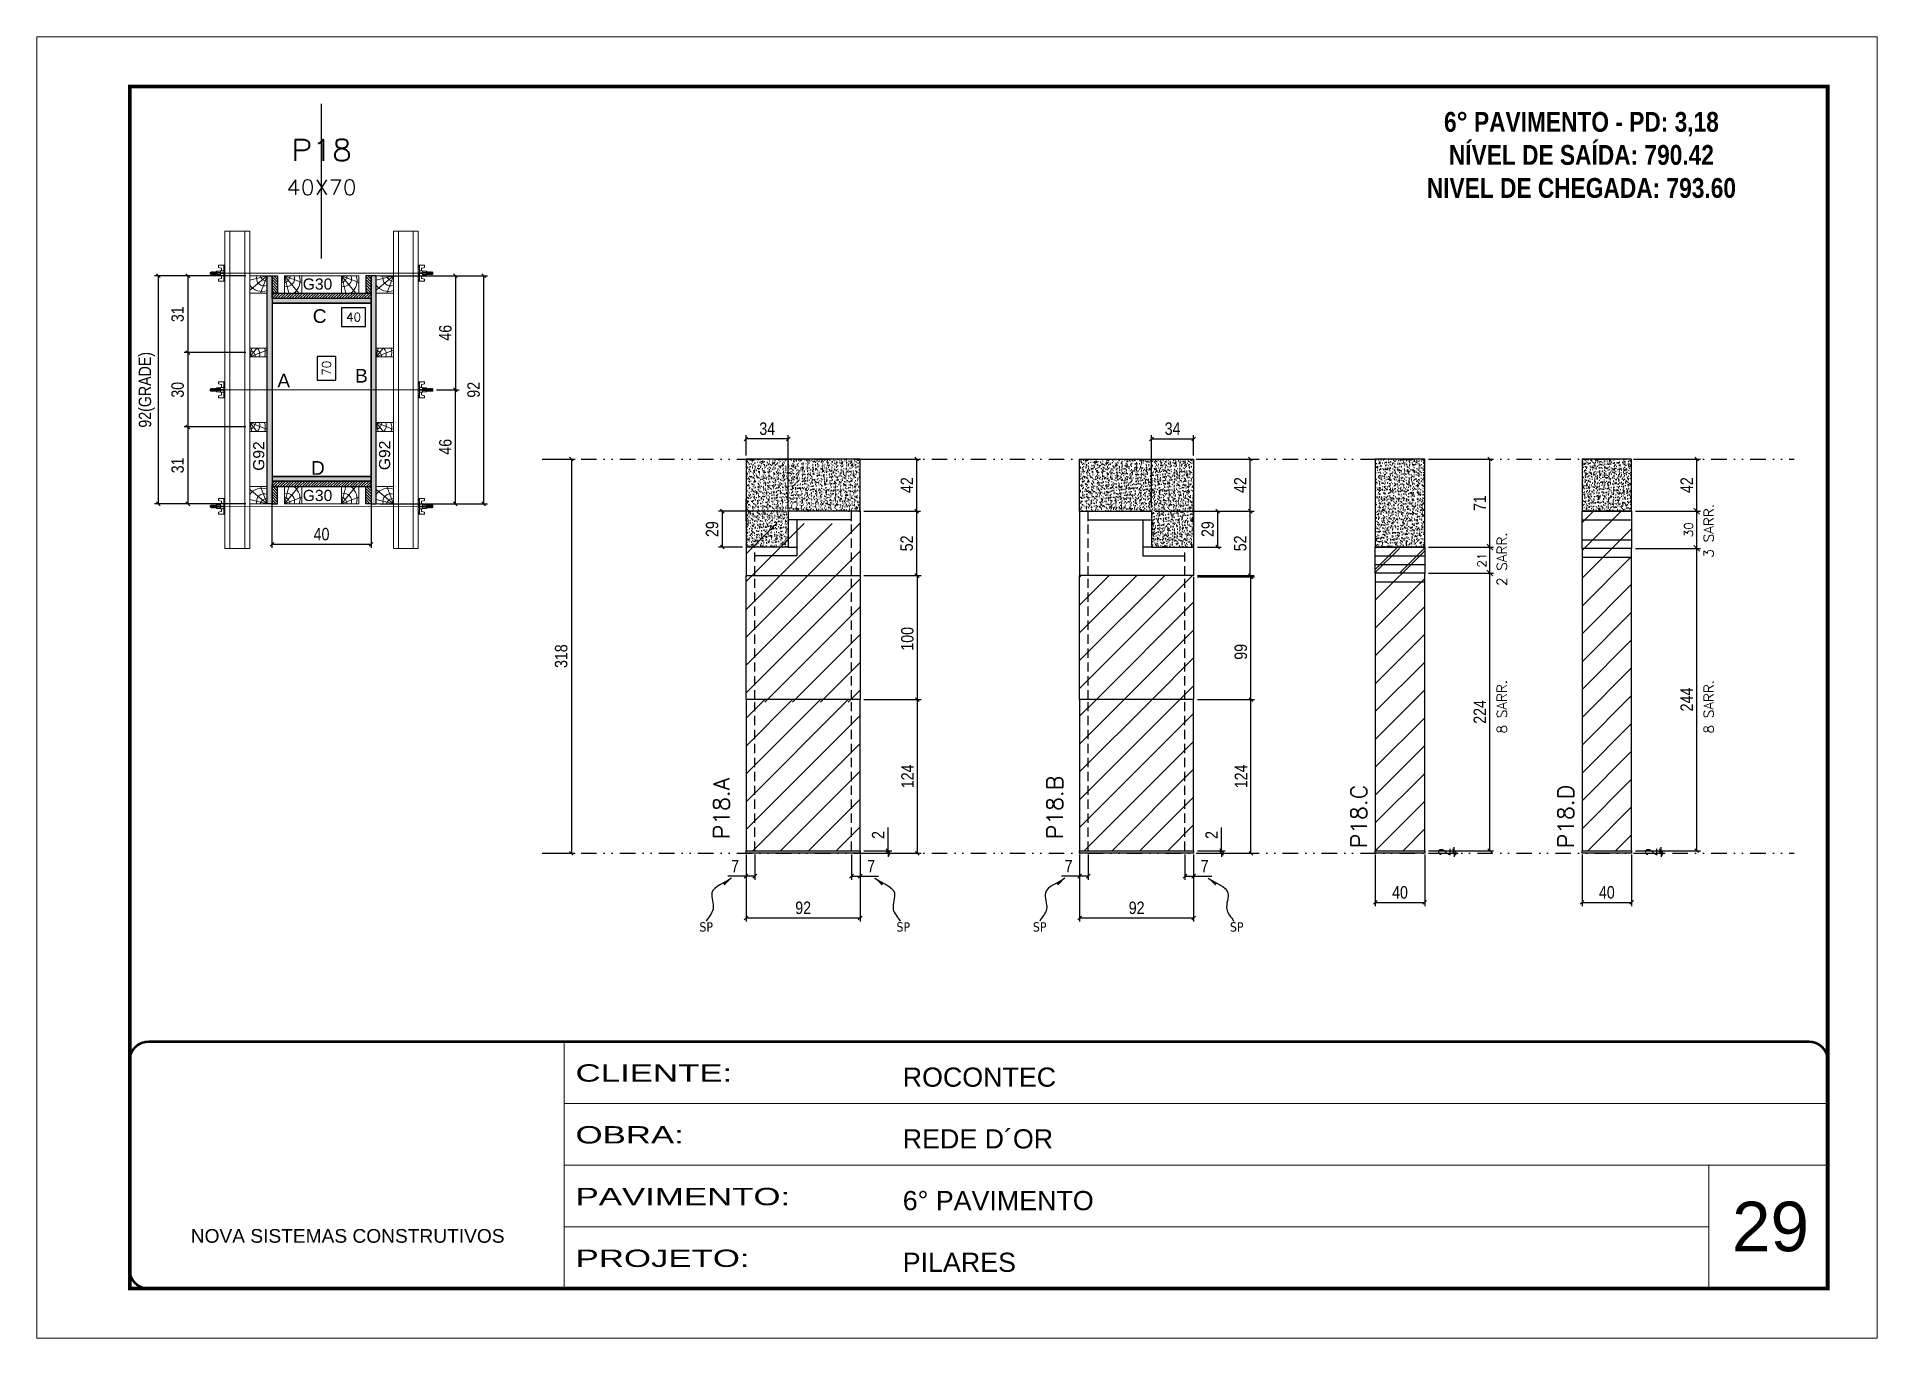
# Model space of a CAD drawing. Extents: x 28748 to 35002, y 14885 to 43501.
# Drawn here: x 28748 to 30233, y 34411 to 35461 of the extents above; entities that cross this region are included whole.
import ezdxf
from ezdxf.enums import TextEntityAlignment as Align

# ---------------------------------------------------------------- set-up
doc = ezdxf.new("R2010")
doc.units = 0
for name, pattern in [('CONTINUO', [0]), ('DASHED', [0.75, 0.5, -0.25]), ('DIVIDE2', [0.625, 0.25, -0.125, 0, -0.125, 0, -0.125]), ('HIDDEN', [0.375, 0.25, -0.125])]:
    doc.linetypes.add(name, pattern=pattern)
for name, color, linetype, lineweight in [('CARIMBO', 255, 'Continuous', 9), ('Folhas', 255, 'Continuous', 9), ('Hachura', 251, 'Continuous', 9), ('Madeira', 126, 'Continuous', 18), ('Perfil Metálico', 224, 'Continuous', 18), ('SARRAFO DE PRESSAO', 251, 'DASHED', 9), ('Texto Seção', 7, 'Continuous', 15)]:
    doc.layers.add(name, color=color, linetype=linetype, lineweight=lineweight)
for name, color, linetype in [('CHAPA', 1, 'Continuous'), ('COTA', 241, 'Continuous'), ('MEIO_PONT', 93, 'Continuous'), ('NOMENCLATURA', 7, 'Continuous'), ('Nível', 160, 'Continuous'), ('Painéis', 200, 'Continuous'), ('SARR_2.2x7', 40, 'Continuous'), ('SARRAFO', 251, 'Continuous'), ('Sarrafo de Pressão', 42, 'HIDDEN'), ('texto', 7, 'Continuous'), ('Texto de Titulo', 7, 'Continuous'), ('Texto Qtd Sarr', 242, 'Continuous'), ('TEXTO_GERAL', 7, 'Continuous')]:
    doc.layers.add(name, color=color, linetype=linetype)
doc.styles.add('ARIAL', font='arial.ttf')
doc.styles.add('COTA TECNICA', font='techl___.ttf', dxfattribs={"height": 10})
doc.styles.add('COTA TECNICA 2X', font='techl___.ttf', dxfattribs={"height": 10})
doc.styles.add('COTA TECNICA-50', font='techl___.ttf', dxfattribs={"height": 10})
doc.styles.add('REGUA-120', font='ROMANS.shx', dxfattribs={"height": 15})
doc.styles.add('ROMANC', font='techb___.ttf', dxfattribs={"height": 2.5})
doc.styles.add('ROMANS', font='romans.shx')
doc.styles.add('SANSSERIF', font='sas_____.pfb')
doc.styles.get("Standard").update_dxf_attribs({"font": 'arial.ttf'})
doc.styles.add('Tecnologia', font='')
doc.styles.get('Tecnologia').set_extended_font_data('Forgotten Futurist')
doc.dimstyles.new('COTA PAINEL-50', dxfattribs={"dimtxt": 10, "dimasz": 3, "dimexe": 3, "dimexo": 3, "dimgap": 3, "dimtad": 1, "dimdec": 1, "dimzin": 12, "dimdsep": 46, "dimtxsty": 'COTA TECNICA-50', "dimblk1": 'OBLIQUE', "dimblk2": 'OBLIQUE', "dimsah": 1, "dimcen": 0.9, "dimclrd": 4, "dimclre": 4, "dimclrt": 240, "dimadec": 1, "dimazin": 3, "dimtfac": 1, "dimtdec": 1, "dimtmove": 0, "dimatfit": 3, "dimfxl": 1, "dimtolj": 1, "dimtzin": 12, "dimarcsym": 0})
doc.dimstyles.new('Cota Paínel', dxfattribs={"dimtxt": 7, "dimasz": 5, "dimexe": 3, "dimexo": 3, "dimgap": 3, "dimtad": 1, "dimdec": 1, "dimzin": 12, "dimdsep": 46, "dimtxsty": 'ROMANS', "dimblk": 'ARCHTICK', "dimcen": 0, "dimclrd": 4, "dimclre": 4, "dimclrt": 1, "dimadec": 1, "dimazin": 3, "dimtfac": 1, "dimtdec": 1, "dimtmove": 0, "dimatfit": 3, "dimldrblk": 'OBLIQUE', "dimfxl": 1, "dimtolj": 1, "dimtzin": 12, "dimarcsym": 0})
doc.dimstyles.new('PAINEL', dxfattribs={"dimtxt": 10, "dimasz": 3, "dimexe": 3, "dimexo": 3, "dimgap": 3, "dimtad": 1, "dimdec": 1, "dimzin": 12, "dimdsep": 46, "dimtxsty": 'COTA TECNICA', "dimblk1": 'OBLIQUE', "dimblk2": 'OBLIQUE', "dimsah": 1, "dimcen": 0.9, "dimclrd": 4, "dimclre": 4, "dimclrt": 240, "dimadec": 1, "dimazin": 3, "dimtfac": 1, "dimtdec": 1, "dimtmove": 0, "dimatfit": 3, "dimfxl": 1, "dimtolj": 1, "dimtzin": 12, "dimarcsym": 0})
doc.dimstyles.new('SECAO PILAR', dxfattribs={"dimtxt": 10, "dimasz": 3, "dimexe": 3, "dimexo": 3, "dimgap": 3, "dimtad": 1, "dimdec": 1, "dimlfac": 0.5, "dimzin": 12, "dimdsep": 46, "dimtxsty": 'COTA TECNICA 2X', "dimblk1": 'OBLIQUE', "dimblk2": 'OBLIQUE', "dimsah": 1, "dimcen": 0.9, "dimclrd": 256, "dimclre": 256, "dimclrt": 256, "dimadec": 1, "dimazin": 3, "dimtfac": 1, "dimtdec": 1, "dimtmove": 0, "dimatfit": 3, "dimfxl": 1, "dimtolj": 1, "dimtzin": 12, "dimarcsym": 0})
doc.dimstyles.new('SECÇÃO 2', dxfattribs={"dimtxt": 7, "dimasz": 6, "dimexe": 0.18, "dimexo": 2, "dimgap": -4, "dimtad": 3, "dimdec": 1, "dimlfac": 0.5, "dimzin": 12, "dimdsep": 46, "dimtxsty": 'ROMANS', "dimblk": 'ARCHTICK', "dimcen": 0.09, "dimse1": 1, "dimse2": 1, "dimsd1": 1, "dimsd2": 1, "dimclrd": 180, "dimclre": 5, "dimclrt": 1, "dimadec": 0, "dimazin": 3, "dimtfac": 1, "dimtdec": 1, "dimtofl": 0, "dimtmove": 0, "dimatfit": 3, "dimldrblk": 'ARCHTICK', "dimfxl": 1, "dimtolj": 1, "dimtzin": 0, "dimarcsym": 0})
doc.dimstyles.get("Standard").update_dxf_attribs({"dimtxt": 0.18, "dimasz": 0.18, "dimexe": 0.18, "dimexo": 0.0625, "dimgap": 0.09, "dimtad": 0, "dimtih": 1, "dimtoh": 1, "dimdec": 4, "dimzin": 0, "dimdsep": 46, "dimtxsty": 'Standard', "dimcen": 0.09, "dimadec": 0, "dimazin": 0, "dimtfac": 1, "dimtdec": 4, "dimtofl": 0, "dimtmove": 0, "dimatfit": 3, "dimfxl": 1, "dimtolj": 1, "dimtzin": 0, "dimarcsym": 0})
pattern_1 = [(45, (112.546, 0), (-11.22532, 11.22532), [])]
pattern_2 = [(45, (-46.779, 0), (-11.22532, 11.22532), [])]

msp = doc.modelspace()

# ---------------------------------------------------------------- texts
at = {"layer": 'CARIMBO', "style": 'ARIAL'}
msp.add_text('29', height=40, dxfattribs=at).set_placement((30116.2, 34480.86))
at = {"layer": 'NOMENCLATURA', "color": 2, "insert": (29994.67, 35426.78), "char_height": 16, "attachment_point": 2, "style": 'ROMANC'}
msp.add_mtext_dynamic_manual_height_columns('\\P6° PAVIMENTO - PD: 3,18\\PNÍVEL DE SAÍDA: 790.42\\PNIVEL DE CHEGADA: 793.60', width=300.2766, gutter_width=1, heights=[0], dxfattribs=at)
at = {"layer": 'texto', "color": 0, "char_height": 7.5, "attachment_point": 5}
for insert in [(29288.45, 34742.51), (29447.48, 34742.51), (29557.55, 34742.51), (29716.57, 34742.51)]:
    msp.add_mtext('{\\fTahoma|b0|i0|c0|p34;\\C4;SP}', dxfattribs=dict(at, insert=insert))
at = {"layer": 'Texto Seção', "linetype": 'Continuous', "style": 'ROMANS'}
for s, p in [('3 SARR.', (30101.39, 35040.51)), ('2 SARR.', (29934.48, 35017.61)), ('8 SARR.', (29934.48, 34898.61)), ('8 SARR.', (30101.39, 34898.61))]:
    msp.add_text(s, height=8, rotation=90, dxfattribs=at).set_placement(p)
at = {"layer": 'Texto Seção', "char_height": 13, "width": 285.3299, "attachment_point": 7, "rotation": 90, "style": 'REGUA-120'}
for s, insert in [('P18.A', (29307.23, 34813.25)), ('P18.B', (29576.32, 34813.25)), ('P18.C', (29821.66, 34805.93)), ('P18.D', (29988.57, 34805.93))]:
    msp.add_mtext(s, dxfattribs=dict(at, insert=insert))
at = {"layer": 'TEXTO_GERAL', "style": 'ARIAL'}
for s, p in [('C', (28976.55, 35235.4)), ('A', (28947.59, 35183.34)), ('B', (29010.31, 35187.26)), ('D', (28975.14, 35112.9))]:
    msp.add_text(s, height=11, dxfattribs=at).set_placement(p, align=Align.MIDDLE_CENTER)
at = {"layer": 'TEXTO_GERAL', "color": 0, "linetype": 'Continuous', "style": 'SANSSERIF'}
for p in [(28927.41, 35110.56), (29028.97, 35111.11)]:
    msp.add_text('G92', height=9, rotation=90, dxfattribs=at).set_placement(p, align=Align.MIDDLE_LEFT)
at = {"layer": 'TEXTO_GERAL', "color": 0, "linetype": 'Continuous', "char_height": 9, "width": 285.3299, "style": 'SANSSERIF'}
for insert, attachment_point in [((28962.99, 35265.75), 1), ((28962.99, 35086.04), 7)]:
    msp.add_mtext('G30', dxfattribs=dict(at, insert=insert, attachment_point=attachment_point))

# ---------------------------------------------------------------- blocks, each defined once
blk = doc.blocks.new('9999999999')
at = {"color": 30, "linetype": 'CONTINUO'}
for p, q in [((98564.6, 34230.2), (98564.6, 34429.4)), ((98564.6, 34379.6), (99584, 34379.6)), ((98564.6, 34329.8), (99488, 34329.8)), ((99584, 34329.8), (99488, 34329.8)), ((99488, 34329.8), (99488, 34230.2)), ((98564.6, 34280), (99488, 34280))]:
    blk.add_line(p, q, dxfattribs=at)
at = {"color": 30, "linetype": 'CONTINUO', "const_width": 2}
blk.add_lwpolyline([(99584, 34230.2), (99584, 34414.4, 0.414214), (99569, 34429.4), (98229, 34429.4, 0.414214), (98214, 34414.4), (98214, 34245.2, 0.414214), (98229, 34230.2), (99584, 34230.2)], format="xyb", dxfattribs=at)
at = {"layer": 'Folhas'}
blk.add_lwpolyline([(98139, 34190.2), (99624, 34190.2), (99624, 35240.2), (98139, 35240.2)], close=True, dxfattribs=at)
at = {"layer": 'Folhas', "color": 30, "const_width": 3}
blk.add_lwpolyline([(98214, 34230.2), (99584, 34230.2), (99584, 35200.2), (98214, 35200.2)], close=True, dxfattribs=at)
at = {"color": 7, "linetype": 'Continuous', "ltscale": 5, "style": 'ARIAL'}
for s, height, p in [('ROCONTEC', 15.48, (98837.7, 34393.1)), ('REDE D´OR', 15.48, (98837.7, 34343.3)), ('6° PAVIMENTO', 15.483, (98837.7, 34293.5)), ('NOVA SISTEMAS CONSTRUTIVOS', 11.059, (98263.2, 34267.2)), ('PILARES', 15.48, (98837.7, 34243.7))]:
    blk.add_text(s, height=height, dxfattribs=at).set_placement(p)
at = {"layer": 'Folhas', "color": 7, "style": 'Tecnologia', "width": 1.5}
for s, p in [('CLIENTE:', (98573.7, 34397.2)), ('OBRA:', (98573.7, 34347.3)), ('PAVIMENTO:', (98573.7, 34297.5)), ('PROJETO:', (98573.7, 34247.7))]:
    blk.add_text(s, height=14, dxfattribs=at).set_placement(p)
blk = doc.blocks.new('titulo1')
at = {"layer": 'Defpoints', "color": 252, "linetype": 'HIDDEN', "ltscale": 2}
blk.add_line((0, 0), (0, 125), dxfattribs=at)
at = {"layer": 'Defpoints', "style": 'ROMANS', "oblique": 15}
blk.add_attdef('FOLHA', text='', height=10, dxfattribs=at).set_placement((0, 15.6), align=Align.MIDDLE_CENTER)
at = {"layer": 'Texto Qtd Sarr', "color": 3, "style": 'ROMANS', "oblique": 15}
for tag, height, p in [('TITULO', 17, (0, 71.4)), ('SEÇÃO', 12, (0, 41.5))]:
    blk.add_attdef(tag, text='', height=height, dxfattribs=at).set_placement(p, align=Align.MIDDLE_CENTER)
blk = doc.blocks.new('_Oblique')
at = {"color": 0, "linetype": 'ByBlock', "lineweight": -2}
blk.add_line((-0.5, -0.5), (0.5, 0.5), dxfattribs=at)
blk = doc.blocks.new('*D1657')
at = {"layer": 'COTA', "color": 4, "linetype": 'ByBlock', "lineweight": -2, "transparency": 16777216}
for p, q in [((29159, 35120), (29182.7, 35120)), ((29179.7, 35120), (29179.7, 34802)), ((29159, 34802), (29182.7, 34802))]:
    blk.add_line(p, q, dxfattribs=at)
at = {"layer": 'Defpoints', "color": 0, "linetype": 'ByBlock', "transparency": 16777216}
for p in [(29156, 35120), (29156, 34802), (29179.7, 34802)]:
    blk.add_point(p, dxfattribs=at)
at = {"layer": 'COTA', "color": 4, "linetype": 'ByBlock', "lineweight": -2, "transparency": 16777216, "xscale": 3, "yscale": 3, "zscale": 3}
for p, rotation in [((29179.7, 35120), 90), ((29179.7, 34802), 270)]:
    blk.add_blockref('_Oblique', p, dxfattribs=dict(at, rotation=rotation))
at = {"layer": 'COTA', "color": 240, "linetype": 'ByBlock', "transparency": 16777216, "insert": (29171.5, 34961), "char_height": 10, "attachment_point": 5, "rotation": 90, "style": 'COTA TECNICA'}
blk.add_mtext('\\A1;318', dxfattribs=at)
blk = doc.blocks.new('*D626')
at = {"layer": 'COTA', "color": 4, "lineweight": -2, "transparency": 16777216}
for p, q in [((29320.7, 34801), (29320.7, 34746.8)), ((29412.7, 34801), (29412.7, 34746.8)), ((29320.7, 34749.8), (29412.7, 34749.8))]:
    blk.add_line(p, q, dxfattribs=at)
at = {"layer": 'Defpoints', "color": 0, "transparency": 16777216}
for p in [(29320.7, 34804), (29412.7, 34804), (29412.7, 34749.8)]:
    blk.add_point(p, dxfattribs=at)
at = {"layer": 'COTA', "color": 4, "lineweight": -2, "transparency": 16777216, "xscale": 3, "yscale": 3, "zscale": 3, "rotation": 180}
blk.add_blockref('_Oblique', (29320.7, 34749.8), dxfattribs=at)
at = {"layer": 'COTA', "color": 4, "lineweight": -2, "transparency": 16777216, "xscale": 3, "yscale": 3, "zscale": 3}
blk.add_blockref('_Oblique', (29412.7, 34749.8), dxfattribs=at)
at = {"layer": 'COTA', "color": 240, "transparency": 16777216, "insert": (29366.7, 34757.9), "char_height": 10, "attachment_point": 5, "style": 'COTA TECNICA'}
blk.add_mtext('\\A1;92', dxfattribs=at)
blk = doc.blocks.new('*D627')
at = {"layer": 'COTA', "color": 4, "lineweight": -2, "transparency": 16777216}
for p, q in [((29415.7, 34926), (29461.9, 34926)), ((29458.9, 34802), (29458.9, 34926)), ((29415.7, 34802), (29461.9, 34802))]:
    blk.add_line(p, q, dxfattribs=at)
at = {"layer": 'Defpoints', "color": 0, "transparency": 16777216}
for p in [(29412.7, 34926), (29458.9, 34926), (29412.7, 34802)]:
    blk.add_point(p, dxfattribs=at)
at = {"layer": 'COTA', "color": 4, "lineweight": -2, "transparency": 16777216, "xscale": 3, "yscale": 3, "zscale": 3}
for p, rotation in [((29458.9, 34926), 90), ((29458.9, 34802), 270)]:
    blk.add_blockref('_Oblique', p, dxfattribs=dict(at, rotation=rotation))
at = {"layer": 'COTA', "color": 240, "transparency": 16777216, "insert": (29450.9, 34864), "char_height": 10, "attachment_point": 5, "rotation": 90, "style": 'COTA TECNICA-50'}
blk.add_mtext('\\A1;124', dxfattribs=at)
blk = doc.blocks.new('*D628')
at = {"layer": 'COTA', "color": 4, "lineweight": -2, "transparency": 16777216}
for p, q in [((29435.2, 34804), (29435.2, 34822.8)), ((29415.7, 34804), (29438.2, 34804)), ((29415.7, 34802), (29438.2, 34802)), ((29435.2, 34802), (29435.2, 34804)), ((29435.2, 34802), (29435.2, 34799))]:
    blk.add_line(p, q, dxfattribs=at)
at = {"layer": 'Defpoints', "color": 0, "transparency": 16777216}
for p in [(29412.7, 34804), (29412.7, 34802), (29435.2, 34802)]:
    blk.add_point(p, dxfattribs=at)
at = {"layer": 'COTA', "color": 4, "lineweight": -2, "transparency": 16777216, "xscale": 3, "yscale": 3, "zscale": 3}
for p, rotation in [((29435.2, 34804), 270), ((29435.2, 34802), 90)]:
    blk.add_blockref('_Oblique', p, dxfattribs=dict(at, rotation=rotation))
at = {"layer": 'COTA', "color": 240, "transparency": 16777216, "insert": (29427.2, 34816.7), "char_height": 10, "attachment_point": 5, "rotation": 90, "style": 'COTA TECNICA-50'}
blk.add_mtext('\\A1;2', dxfattribs=at)
blk = doc.blocks.new('*D629')
at = {"layer": 'COTA', "color": 4, "lineweight": -2, "transparency": 16777216}
for p, q in [((29320.7, 34799), (29320.7, 34780.5)), ((29327.7, 34801), (29327.7, 34780.5)), ((29320.7, 34783.5), (29306, 34783.5)), ((29327.7, 34783.5), (29320.7, 34783.5))]:
    blk.add_line(p, q, dxfattribs=at)
at = {"layer": 'Defpoints', "color": 0, "transparency": 16777216}
for p in [(29320.7, 34802), (29327.7, 34804), (29320.7, 34783.5)]:
    blk.add_point(p, dxfattribs=at)
at = {"layer": 'COTA', "color": 4, "lineweight": -2, "transparency": 16777216, "xscale": 3, "yscale": 3, "zscale": 3, "rotation": 180}
blk.add_blockref('_Oblique', (29320.7, 34783.5), dxfattribs=at)
at = {"layer": 'COTA', "color": 4, "lineweight": -2, "transparency": 16777216, "xscale": 3, "yscale": 3, "zscale": 3}
blk.add_blockref('_Oblique', (29327.7, 34783.5), dxfattribs=at)
at = {"layer": 'COTA', "color": 240, "transparency": 16777216, "insert": (29311.8, 34791.6), "char_height": 10, "attachment_point": 5, "style": 'COTA TECNICA-50'}
blk.add_mtext('\\A1;7', dxfattribs=at)
blk = doc.blocks.new('*D630')
at = {"layer": 'COTA', "color": 4, "lineweight": -2, "transparency": 16777216}
for p, q in [((29405.7, 34801), (29405.7, 34780.5)), ((29412.7, 34799), (29412.7, 34780.5)), ((29405.7, 34783.5), (29412.7, 34783.5)), ((29412.7, 34783.5), (29427.4, 34783.5))]:
    blk.add_line(p, q, dxfattribs=at)
at = {"layer": 'Defpoints', "color": 0, "transparency": 16777216}
for p in [(29405.7, 34804), (29412.7, 34802), (29412.7, 34783.5)]:
    blk.add_point(p, dxfattribs=at)
at = {"layer": 'COTA', "color": 4, "lineweight": -2, "transparency": 16777216, "xscale": 3, "yscale": 3, "zscale": 3, "rotation": 180}
blk.add_blockref('_Oblique', (29405.7, 34783.5), dxfattribs=at)
at = {"layer": 'COTA', "color": 4, "lineweight": -2, "transparency": 16777216, "xscale": 3, "yscale": 3, "zscale": 3}
blk.add_blockref('_Oblique', (29412.7, 34783.5), dxfattribs=at)
at = {"layer": 'COTA', "color": 240, "transparency": 16777216, "insert": (29421.6, 34791.6), "char_height": 10, "attachment_point": 5, "style": 'COTA TECNICA-50'}
blk.add_mtext('\\A1;7', dxfattribs=at)
blk = doc.blocks.new('*D631')
at = {"layer": 'COTA', "color": 4, "lineweight": -2, "transparency": 16777216}
for p, q in [((30038.2, 35048), (30090.7, 35048)), ((30087.7, 34804), (30087.7, 35048)), ((30038.2, 34804), (30090.7, 34804))]:
    blk.add_line(p, q, dxfattribs=at)
at = {"layer": 'Defpoints', "color": 0, "transparency": 16777216}
for p in [(30035.2, 35048), (30087.7, 35048), (30035.2, 34804)]:
    blk.add_point(p, dxfattribs=at)
at = {"layer": 'COTA', "color": 4, "lineweight": -2, "transparency": 16777216, "xscale": 3, "yscale": 3, "zscale": 3}
for p, rotation in [((30087.7, 35048), 90), ((30087.7, 34804), 270)]:
    blk.add_blockref('_Oblique', p, dxfattribs=dict(at, rotation=rotation))
at = {"layer": 'COTA', "color": 240, "transparency": 16777216, "insert": (30079.6, 34926), "char_height": 10, "attachment_point": 5, "rotation": 90, "style": 'COTA TECNICA'}
blk.add_mtext('\\A1;244', dxfattribs=at)
blk = doc.blocks.new('*D632')
at = {"layer": 'COTA', "color": 4, "lineweight": -2, "transparency": 16777216}
for p, q in [((29995.2, 34801), (29995.2, 34759.3)), ((30035.2, 34801), (30035.2, 34759.3)), ((29995.2, 34762.3), (30035.2, 34762.3))]:
    blk.add_line(p, q, dxfattribs=at)
at = {"layer": 'Defpoints', "color": 0, "transparency": 16777216}
for p in [(29995.2, 34804), (30035.2, 34804), (30035.2, 34762.3)]:
    blk.add_point(p, dxfattribs=at)
at = {"layer": 'COTA', "color": 4, "lineweight": -2, "transparency": 16777216, "xscale": 3, "yscale": 3, "zscale": 3, "rotation": 180}
blk.add_blockref('_Oblique', (29995.2, 34762.3), dxfattribs=at)
at = {"layer": 'COTA', "color": 4, "lineweight": -2, "transparency": 16777216, "xscale": 3, "yscale": 3, "zscale": 3}
blk.add_blockref('_Oblique', (30035.2, 34762.3), dxfattribs=at)
at = {"layer": 'COTA', "color": 240, "transparency": 16777216, "insert": (30015.2, 34770.4), "char_height": 10, "attachment_point": 5, "style": 'COTA TECNICA'}
blk.add_mtext('\\A1;40', dxfattribs=at)
blk = doc.blocks.new('*D633')
at = {"layer": 'COTA', "color": 4, "lineweight": -2, "transparency": 16777216}
for p, q in [((30038.2, 34804), (30062, 34804)), ((30038.2, 34802), (30062, 34802)), ((30059, 34804), (30059, 34807)), ((30059, 34802), (30059, 34804)), ((30059, 34802), (30059, 34799))]:
    blk.add_line(p, q, dxfattribs=at)
at = {"layer": 'Defpoints', "color": 0, "transparency": 16777216}
for p in [(30035.2, 34804), (30035.2, 34802), (30059, 34804)]:
    blk.add_point(p, dxfattribs=at)
at = {"layer": 'COTA', "color": 4, "lineweight": -2, "transparency": 16777216, "xscale": 3, "yscale": 3, "zscale": 3}
for p, rotation in [((30059, 34804), 270), ((30059, 34802), 90)]:
    blk.add_blockref('_Oblique', p, dxfattribs=dict(at, rotation=rotation))
at = {"layer": 'COTA', "color": 240, "transparency": 16777216, "insert": (30051, 34803), "char_height": 10, "attachment_point": 5, "rotation": 90, "style": 'COTA TECNICA-50'}
blk.add_mtext('\\A1;2', dxfattribs=at)
blk = doc.blocks.new('*D634')
at = {"layer": 'COTA', "color": 180, "lineweight": -2, "transparency": 16777216}
for p, q in [((28989.6, 35202.9), (28974.6, 35202.9)), ((28974.6, 35202.9), (28974.6, 35183.6)), ((28989.6, 35183.6), (28989.6, 35202.9)), ((28974.6, 35183.6), (28989.6, 35183.6))]:
    blk.add_line(p, q, dxfattribs=at)
at = {"layer": 'Defpoints', "color": 0, "transparency": 16777216}
for p in [(28938.1, 35245.9), (28938.1, 35105.9), (28993.6, 35105.9)]:
    blk.add_point(p, dxfattribs=at)
at = {"layer": 'COTA', "color": 1, "transparency": 16777216, "insert": (28982.1, 35193.3), "char_height": 7, "attachment_point": 5, "rotation": 90, "style": 'ROMANS'}
blk.add_mtext('\\A1;70', dxfattribs=at)
blk = doc.blocks.new('_ArchTick')
at = {"color": 0, "linetype": 'ByBlock', "const_width": 0.15}
blk.add_lwpolyline([(-0.5, -0.5), (0.5, 0.5)], dxfattribs=at)
blk = doc.blocks.new('*D635')
at = {"layer": 'COTA', "lineweight": -2, "transparency": 16777216}
for p, q in [((29025.1, 35267.9), (29111.9, 35267.9)), ((29108.9, 35267.9), (29108.9, 35083.9)), ((29025.1, 35083.9), (29111.9, 35083.9))]:
    blk.add_line(p, q, dxfattribs=at)
at = {"layer": 'Defpoints', "color": 0, "transparency": 16777216}
for p in [(29022.1, 35267.9), (29022.1, 35083.9), (29108.9, 35083.9)]:
    blk.add_point(p, dxfattribs=at)
at = {"layer": 'COTA', "lineweight": -2, "transparency": 16777216, "xscale": 3, "yscale": 3, "zscale": 3}
for p, rotation in [((29108.9, 35267.9), 90), ((29108.9, 35083.9), 270)]:
    blk.add_blockref('_Oblique', p, dxfattribs=dict(at, rotation=rotation))
at = {"layer": 'COTA', "transparency": 16777216, "insert": (29100.8, 35175.9), "char_height": 10, "attachment_point": 5, "rotation": 90, "style": 'COTA TECNICA 2X'}
blk.add_mtext('\\A1;92', dxfattribs=at)
blk = doc.blocks.new('*D636')
at = {"layer": 'COTA', "lineweight": -2, "transparency": 16777216}
for p, q in [((29059.1, 35267.9), (29089.1, 35267.9)), ((29086.1, 35267.9), (29086.1, 35175.9)), ((29070.9, 35175.9), (29089.1, 35175.9))]:
    blk.add_line(p, q, dxfattribs=at)
at = {"layer": 'Defpoints', "color": 0, "transparency": 16777216}
for p in [(29056.1, 35267.9), (29067.9, 35175.9), (29086.1, 35175.9)]:
    blk.add_point(p, dxfattribs=at)
at = {"layer": 'COTA', "lineweight": -2, "transparency": 16777216, "xscale": 3, "yscale": 3, "zscale": 3}
for p, rotation in [((29086.1, 35267.9), 90), ((29086.1, 35175.9), 270)]:
    blk.add_blockref('_Oblique', p, dxfattribs=dict(at, rotation=rotation))
at = {"layer": 'COTA', "transparency": 16777216, "insert": (29078, 35221.9), "char_height": 10, "attachment_point": 5, "rotation": 90, "style": 'COTA TECNICA 2X'}
blk.add_mtext('\\A1;46', dxfattribs=at)
blk = doc.blocks.new('*D637')
at = {"layer": 'COTA', "lineweight": -2, "transparency": 16777216}
for p, q in [((29070.9, 35175.9), (29089.1, 35175.9)), ((29086.1, 35083.9), (29086.1, 35175.9)), ((29059.1, 35083.9), (29089.1, 35083.9))]:
    blk.add_line(p, q, dxfattribs=at)
at = {"layer": 'Defpoints', "color": 0, "transparency": 16777216}
for p in [(29067.9, 35175.9), (29086.1, 35175.9), (29056.1, 35083.9)]:
    blk.add_point(p, dxfattribs=at)
at = {"layer": 'COTA', "lineweight": -2, "transparency": 16777216, "xscale": 3, "yscale": 3, "zscale": 3}
for p, rotation in [((29086.1, 35175.9), 90), ((29086.1, 35083.9), 270)]:
    blk.add_blockref('_Oblique', p, dxfattribs=dict(at, rotation=rotation))
at = {"layer": 'COTA', "transparency": 16777216, "insert": (29078, 35129.9), "char_height": 10, "attachment_point": 5, "rotation": 90, "style": 'COTA TECNICA 2X'}
blk.add_mtext('\\A1;46', dxfattribs=at)
blk = doc.blocks.new('*D638')
at = {"layer": 'COTA', "color": 180, "lineweight": -2, "transparency": 16777216}
for p, q in [((29013.6, 35242.1), (28994.3, 35242.1)), ((28994.3, 35242.1), (28994.3, 35227.1)), ((29013.6, 35227.1), (29013.6, 35242.1)), ((28994.3, 35227.1), (29013.6, 35227.1))]:
    blk.add_line(p, q, dxfattribs=at)
at = {"layer": 'Defpoints', "color": 0, "transparency": 16777216}
for p in [(28938.1, 35245.9), (29018.1, 35245.9), (29018.1, 35223.1)]:
    blk.add_point(p, dxfattribs=at)
at = {"layer": 'COTA', "color": 1, "transparency": 16777216, "insert": (29004, 35234.6), "char_height": 7, "attachment_point": 5, "style": 'ROMANS'}
blk.add_mtext('\\A1;40', dxfattribs=at)
blk = doc.blocks.new('PONTALETE')
at = {"layer": 'Madeira'}
for q in [(2.71, 7), (7, 5.76), (7, 1.74)]:
    blk.add_line((0, 0), q, dxfattribs=at)
blk.add_lwpolyline([(0, 0), (7, 0), (7, 7), (0, 7)], close=True, dxfattribs=at)
for centre, radius, start, end in [((2.04, 0.06), 6.23, 37.28179, 109.09128), ((1.09, 0.9), 3.19, 343.60304, 109.98471), ((-0.21, -0.78), 3.09, 14.63219, 86.0383)]:
    blk.add_arc(centre, radius, start, end, dxfattribs=at)
blk = doc.blocks.new('*D639')
at = {"layer": 'COTA', "lineweight": -2, "transparency": 16777216}
for p, q in [((28917.1, 35267.9), (28843.4, 35267.9)), ((28846.4, 35267.9), (28846.4, 35083.9)), ((28917.1, 35083.9), (28843.4, 35083.9))]:
    blk.add_line(p, q, dxfattribs=at)
at = {"layer": 'Defpoints', "color": 0, "transparency": 16777216}
for p in [(28920.1, 35267.9), (28846.4, 35083.9), (28920.1, 35083.9)]:
    blk.add_point(p, dxfattribs=at)
at = {"layer": 'COTA', "lineweight": -2, "transparency": 16777216, "xscale": 3, "yscale": 3, "zscale": 3}
for p, rotation in [((28846.4, 35267.9), 90), ((28846.4, 35083.9), 270)]:
    blk.add_blockref('_Oblique', p, dxfattribs=dict(at, rotation=rotation))
at = {"layer": 'COTA', "transparency": 16777216, "insert": (28837.1, 35175.9), "char_height": 10, "attachment_point": 5, "rotation": 90, "style": 'COTA TECNICA 2X'}
blk.add_mtext('\\A1;92(GRADE)', dxfattribs=at)
blk = doc.blocks.new('MEIO PONTALETE')
at = {"layer": 'Madeira'}
for q in [(2.71, 7), (3.5, 2.88), (3.5, 0.87)]:
    blk.add_line((0, 0), q, dxfattribs=at)
blk.add_lwpolyline([(0, 0), (3.5, 0), (3.5, 7), (0, 7)], close=True, dxfattribs=at)
for centre, radius, start, end in [((2.04, 0.06), 6.23, 76.44987, 109.09128), ((1.09, 0.9), 3.19, 40.90626, 109.98471), ((-0.21, -0.78), 3.09, 14.63219, 86.0383)]:
    blk.add_arc(centre, radius, start, end, dxfattribs=at)
blk = doc.blocks.new('*D640')
at = {"layer": 'COTA', "lineweight": -2, "transparency": 16777216}
for p, q in [((28917.1, 35145.9), (28867.2, 35145.9)), ((28870.2, 35145.9), (28870.2, 35083.9)), ((28917.1, 35083.9), (28867.2, 35083.9))]:
    blk.add_line(p, q, dxfattribs=at)
at = {"layer": 'Defpoints', "color": 0, "transparency": 16777216}
for p in [(28920.1, 35145.9), (28870.2, 35083.9), (28920.1, 35083.9)]:
    blk.add_point(p, dxfattribs=at)
at = {"layer": 'COTA', "lineweight": -2, "transparency": 16777216, "xscale": 3, "yscale": 3, "zscale": 3}
for p, rotation in [((28870.2, 35145.9), 90), ((28870.2, 35083.9), 270)]:
    blk.add_blockref('_Oblique', p, dxfattribs=dict(at, rotation=rotation))
at = {"layer": 'COTA', "transparency": 16777216, "insert": (28862, 35114.9), "char_height": 10, "attachment_point": 5, "rotation": 90, "style": 'COTA TECNICA 2X'}
blk.add_mtext('\\A1;31', dxfattribs=at)
blk = doc.blocks.new('C')
at = {"layer": 'Hachura', "color": 0}
for p, q in [((0, 3.22), (0, -3.22)), ((0.45, 3.22), (0, 3.22)), ((0.46, 3.16), (0, 3.16)), ((0.46, 3.05), (0, 3.05)), ((0.46, 2.88), (0, 2.88)), ((0, 2.75), (0, -1.16)), ((0.46, 2.65), (0, 2.65)), ((0.46, 2.23), (0, 2.23)), ((0.46, 1.51), (0, 1.51)), ((0.39, 0.49), (0.17, 0.49)), ((0.45, -3.23), (0.45, 3.22)), ((0.45, 3.22), (2.58, 3.22)), ((1.74, 0.97), (0.45, 0.97)), ((1.45, 0.1), (0.45, 0.1)), ((1.35, 1.94), (1.35, 0.96)), ((2.58, 2.39), (1.47, 2.09)), ((1.74, -0.97), (1.74, 0.97)), ((1.74, 0.97), (1.74, 0.84)), ((1.74, 0.97), (1.74, 0.84)), ((1.74, 0.84), (3.35, 0.84)), ((3.35, 0.45), (1.74, 0.45)), ((2.58, 3.22), (2.58, 2.39)), ((3.32, 0.84), (3.32, -0.84)), ((3.35, 0.84), (3.35, -0.84)), ((3.68, 0.45), (3.35, 0.45)), ((3.84, -0.52), (3.35, 0.45)), ((3.35, 0.06), (3.67, -0.57)), ((3.68, 0.45), (4.16, -0.52)), ((3.72, 0.5), (4.25, -0.57)), ((4.37, -0.55), (3.83, 0.53)), ((4.15, 0.45), (3.93, 0.45)), ((4.42, -0.52), (3.93, 0.45)), ((4.15, 0.45), (4.26, 0.45)), ((4.26, 0.45), (4.74, -0.52)), ((4.3, 0.5), (4.83, -0.57)), ((4.95, -0.55), (4.41, 0.53)), ((4.51, 0.45), (4.84, 0.45)), ((5, -0.52), (4.51, 0.45)), ((4.84, 0.45), (5.32, -0.52)), ((4.88, 0.5), (5.41, -0.57)), ((5.53, -0.55), (4.99, 0.53)), ((5.58, -0.52), (5.09, 0.45)), ((5.42, 0.45), (5.09, 0.45)), ((5.58, -0.52), (5.09, 0.45)), ((5.42, 0.45), (5.74, -0.19)), ((5.46, 0.5), (5.74, -0.07)), ((5.74, 0.19), (5.57, 0.53)), ((5.74, 0.32), (5.68, 0.45)), ((5.68, 0.45), (5.74, 0.45)), ((5.74, 0.45), (5.9, 0.29)), ((5.74, 0.45), (5.74, -0.52)), ((5.9, -0.36), (5.9, 0.29)), ((0.45, 0), (0, 0)), ((0.46, -1.52), (0, -1.52)), ((0.46, -2.23), (0, -2.23)), ((0.46, -2.65), (0, -2.65)), ((0.46, -2.88), (0, -2.88)), ((0.46, -3.05), (0, -3.05)), ((0.46, -3.16), (0, -3.16)), ((0, -3.22), (2.57, -3.22)), ((0.08, -0.48), (0.29, -0.48)), ((0.29, -0.48), (0.4, -0.48)), ((0.45, 0), (0.45, -0.97)), ((0.45, -0.16), (1.45, -0.16)), ((0.45, -0.65), (0.45, -0.32)), ((0.45, -3.23), (0.45, -0.65)), ((0.45, -0.97), (1.74, -0.97)), ((1.35, -1.94), (1.35, -0.97)), ((2.58, -2.39), (1.47, -2.1)), ((3.35, -0.32), (1.74, -0.32)), ((3.35, -0.84), (1.74, -0.84)), ((2.58, -3.23), (2.58, -2.39)), ((3.35, -0.07), (3.58, -0.52)), ((3.35, -0.52), (3.58, -0.52)), ((3.84, -0.52), (4.16, -0.52)), ((4.42, -0.52), (4.74, -0.52)), ((4.63, -0.52), (4.74, -0.52)), ((5, -0.52), (5.32, -0.52)), ((5.58, -0.52), (5.74, -0.52)), ((5.74, -0.52), (5.9, -0.36)), ((5.74, -0.52), (5.74, -0.52))]:
    blk.add_line(p, q, dxfattribs=at)
for centre, radius, start, end in [((1.52, 1.94), 0.161, 104.74356, 180), ((1.44, -0.03), 0.129, 272.69497, 87.30503), ((3.81, 0.39), 0.143, 25.56881, 154.43119), ((4.39, 0.39), 0.143, 25.56881, 154.43119), ((4.97, 0.39), 0.143, 25.56881, 154.43119), ((5.55, 0.39), 0.143, 25.56881, 154.43119), ((0.17, -0.37), 0.174, 221.74404, 317.85924), ((1.52, -1.94), 0.161, 180, 255.25644), ((3.71, -0.4), 0.174, 222.14076, 318.25596), ((4.29, -0.4), 0.174, 222.14076, 318.25596), ((4.87, -0.4), 0.174, 222.14076, 318.25596), ((5.45, -0.4), 0.174, 222.14076, 318.25596), ((5.61, -0.4), 0.174, 317.85924, 318.25596)]:
    blk.add_arc(centre, radius, start, end, dxfattribs=at)
blk = doc.blocks.new('*D605')
at = {"layer": 'COTA', "lineweight": -2, "transparency": 16777216}
for p, q in [((28917.1, 35267.9), (28867.2, 35267.9)), ((28870.2, 35267.9), (28870.2, 35205.9)), ((28917.1, 35205.9), (28867.2, 35205.9))]:
    blk.add_line(p, q, dxfattribs=at)
at = {"layer": 'Defpoints', "color": 0, "transparency": 16777216}
for p in [(28920.1, 35267.9), (28870.2, 35205.9), (28920.1, 35205.9)]:
    blk.add_point(p, dxfattribs=at)
at = {"layer": 'COTA', "lineweight": -2, "transparency": 16777216, "xscale": 3, "yscale": 3, "zscale": 3}
for p, rotation in [((28870.2, 35267.9), 90), ((28870.2, 35205.9), 270)]:
    blk.add_blockref('_Oblique', p, dxfattribs=dict(at, rotation=rotation))
at = {"layer": 'COTA', "transparency": 16777216, "insert": (28862, 35236.9), "char_height": 10, "attachment_point": 5, "rotation": 90, "style": 'COTA TECNICA 2X'}
blk.add_mtext('\\A1;31', dxfattribs=at)
blk = doc.blocks.new('*D606')
at = {"layer": 'COTA', "lineweight": -2, "transparency": 16777216}
for p, q in [((28917.1, 35205.9), (28867.2, 35205.9)), ((28870.2, 35205.9), (28870.2, 35145.9)), ((28917.1, 35145.9), (28867.2, 35145.9))]:
    blk.add_line(p, q, dxfattribs=at)
at = {"layer": 'Defpoints', "color": 0, "transparency": 16777216}
for p in [(28920.1, 35205.9), (28870.2, 35145.9), (28920.1, 35145.9)]:
    blk.add_point(p, dxfattribs=at)
at = {"layer": 'COTA', "lineweight": -2, "transparency": 16777216, "xscale": 3, "yscale": 3, "zscale": 3}
for p, rotation in [((28870.2, 35205.9), 90), ((28870.2, 35145.9), 270)]:
    blk.add_blockref('_Oblique', p, dxfattribs=dict(at, rotation=rotation))
at = {"layer": 'COTA', "transparency": 16777216, "insert": (28862, 35175.9), "char_height": 10, "attachment_point": 5, "rotation": 90, "style": 'COTA TECNICA 2X'}
blk.add_mtext('\\A1;30', dxfattribs=at)
blk = doc.blocks.new('*D1653')
at = {"layer": 'COTA', "lineweight": -2, "transparency": 16777216}
for p, q in [((28938.1, 35099.3), (28938.1, 35048.3)), ((29018.1, 35099.3), (29018.1, 35048.3)), ((28938.1, 35051.3), (29018.1, 35051.3))]:
    blk.add_line(p, q, dxfattribs=at)
at = {"layer": 'Defpoints', "color": 0, "transparency": 16777216}
for p in [(28938.1, 35102.3), (29018.1, 35102.3), (29018.1, 35051.3)]:
    blk.add_point(p, dxfattribs=at)
at = {"layer": 'COTA', "lineweight": -2, "transparency": 16777216, "xscale": 3, "yscale": 3, "zscale": 3, "rotation": 180}
blk.add_blockref('_Oblique', (28938.1, 35051.3), dxfattribs=at)
at = {"layer": 'COTA', "lineweight": -2, "transparency": 16777216, "xscale": 3, "yscale": 3, "zscale": 3}
blk.add_blockref('_Oblique', (29018.1, 35051.3), dxfattribs=at)
at = {"layer": 'COTA', "transparency": 16777216, "insert": (28978.1, 35059.4), "char_height": 10, "attachment_point": 5, "style": 'COTA TECNICA 2X'}
blk.add_mtext('\\A1;40', dxfattribs=at)
blk = doc.blocks.new('*D1654')
at = {"layer": 'COTA', "color": 4, "linetype": 'ByBlock', "lineweight": -2, "transparency": 16777216}
for p, q in [((29415.7, 35026), (29461.9, 35026)), ((29458.9, 34926), (29458.9, 35026)), ((29415.7, 34926), (29461.9, 34926))]:
    blk.add_line(p, q, dxfattribs=at)
at = {"layer": 'Defpoints', "color": 0, "linetype": 'ByBlock', "transparency": 16777216}
for p in [(29412.7, 35026), (29458.9, 35026), (29412.7, 34926)]:
    blk.add_point(p, dxfattribs=at)
at = {"layer": 'COTA', "color": 4, "linetype": 'ByBlock', "lineweight": -2, "transparency": 16777216, "xscale": 3, "yscale": 3, "zscale": 3}
for p, rotation in [((29458.9, 35026), 90), ((29458.9, 34926), 270)]:
    blk.add_blockref('_Oblique', p, dxfattribs=dict(at, rotation=rotation))
at = {"layer": 'COTA', "color": 240, "linetype": 'ByBlock', "transparency": 16777216, "insert": (29450.8, 34975), "char_height": 10, "attachment_point": 5, "rotation": 90, "style": 'COTA TECNICA'}
blk.add_mtext('\\A1;100', dxfattribs=at)
blk = doc.blocks.new('*D607')
at = {"layer": 'COTA', "color": 4, "lineweight": -2, "transparency": 16777216}
for p, q in [((29589.8, 34801), (29589.8, 34746.8)), ((29681.8, 34801), (29681.8, 34746.8)), ((29589.8, 34749.8), (29681.8, 34749.8))]:
    blk.add_line(p, q, dxfattribs=at)
at = {"layer": 'Defpoints', "color": 0, "transparency": 16777216}
for p in [(29589.8, 34804), (29681.8, 34804), (29681.8, 34749.8)]:
    blk.add_point(p, dxfattribs=at)
at = {"layer": 'COTA', "color": 4, "lineweight": -2, "transparency": 16777216, "xscale": 3, "yscale": 3, "zscale": 3, "rotation": 180}
blk.add_blockref('_Oblique', (29589.8, 34749.8), dxfattribs=at)
at = {"layer": 'COTA', "color": 4, "lineweight": -2, "transparency": 16777216, "xscale": 3, "yscale": 3, "zscale": 3}
blk.add_blockref('_Oblique', (29681.8, 34749.8), dxfattribs=at)
at = {"layer": 'COTA', "color": 240, "transparency": 16777216, "insert": (29635.8, 34757.9), "char_height": 10, "attachment_point": 5, "style": 'COTA TECNICA'}
blk.add_mtext('\\A1;92', dxfattribs=at)
blk = doc.blocks.new('*D608')
at = {"layer": 'COTA', "color": 4, "lineweight": -2, "transparency": 16777216}
for p, q in [((29684.8, 34926), (29731, 34926)), ((29728, 34802), (29728, 34926)), ((29684.8, 34802), (29731, 34802))]:
    blk.add_line(p, q, dxfattribs=at)
at = {"layer": 'Defpoints', "color": 0, "transparency": 16777216}
for p in [(29681.8, 34926), (29728, 34926), (29681.8, 34802)]:
    blk.add_point(p, dxfattribs=at)
at = {"layer": 'COTA', "color": 4, "lineweight": -2, "transparency": 16777216, "xscale": 3, "yscale": 3, "zscale": 3}
for p, rotation in [((29728, 34926), 90), ((29728, 34802), 270)]:
    blk.add_blockref('_Oblique', p, dxfattribs=dict(at, rotation=rotation))
at = {"layer": 'COTA', "color": 240, "transparency": 16777216, "insert": (29720, 34864), "char_height": 10, "attachment_point": 5, "rotation": 90, "style": 'COTA TECNICA-50'}
blk.add_mtext('\\A1;124', dxfattribs=at)
blk = doc.blocks.new('*D609')
at = {"layer": 'COTA', "color": 4, "lineweight": -2, "transparency": 16777216}
for p, q in [((29704.3, 34804), (29704.3, 34822.8)), ((29684.8, 34804), (29707.3, 34804)), ((29684.8, 34802), (29707.3, 34802)), ((29704.3, 34802), (29704.3, 34804)), ((29704.3, 34802), (29704.3, 34799))]:
    blk.add_line(p, q, dxfattribs=at)
at = {"layer": 'Defpoints', "color": 0, "transparency": 16777216}
for p in [(29681.8, 34804), (29681.8, 34802), (29704.3, 34802)]:
    blk.add_point(p, dxfattribs=at)
at = {"layer": 'COTA', "color": 4, "lineweight": -2, "transparency": 16777216, "xscale": 3, "yscale": 3, "zscale": 3}
for p, rotation in [((29704.3, 34804), 270), ((29704.3, 34802), 90)]:
    blk.add_blockref('_Oblique', p, dxfattribs=dict(at, rotation=rotation))
at = {"layer": 'COTA', "color": 240, "transparency": 16777216, "insert": (29696.3, 34816.7), "char_height": 10, "attachment_point": 5, "rotation": 90, "style": 'COTA TECNICA-50'}
blk.add_mtext('\\A1;2', dxfattribs=at)
blk = doc.blocks.new('*D610')
at = {"layer": 'COTA', "color": 4, "lineweight": -2, "transparency": 16777216}
for p, q in [((29589.8, 34799), (29589.8, 34780.5)), ((29596.8, 34801), (29596.8, 34780.5)), ((29589.8, 34783.5), (29575.1, 34783.5)), ((29596.8, 34783.5), (29589.8, 34783.5))]:
    blk.add_line(p, q, dxfattribs=at)
at = {"layer": 'Defpoints', "color": 0, "transparency": 16777216}
for p in [(29589.8, 34802), (29596.8, 34804), (29589.8, 34783.5)]:
    blk.add_point(p, dxfattribs=at)
at = {"layer": 'COTA', "color": 4, "lineweight": -2, "transparency": 16777216, "xscale": 3, "yscale": 3, "zscale": 3, "rotation": 180}
blk.add_blockref('_Oblique', (29589.8, 34783.5), dxfattribs=at)
at = {"layer": 'COTA', "color": 4, "lineweight": -2, "transparency": 16777216, "xscale": 3, "yscale": 3, "zscale": 3}
blk.add_blockref('_Oblique', (29596.8, 34783.5), dxfattribs=at)
at = {"layer": 'COTA', "color": 240, "transparency": 16777216, "insert": (29580.9, 34791.6), "char_height": 10, "attachment_point": 5, "style": 'COTA TECNICA-50'}
blk.add_mtext('\\A1;7', dxfattribs=at)
blk = doc.blocks.new('*D611')
at = {"layer": 'COTA', "color": 4, "lineweight": -2, "transparency": 16777216}
for p, q in [((29674.8, 34801), (29674.8, 34780.5)), ((29681.8, 34799), (29681.8, 34780.5)), ((29674.8, 34783.5), (29681.8, 34783.5)), ((29681.8, 34783.5), (29696.5, 34783.5))]:
    blk.add_line(p, q, dxfattribs=at)
at = {"layer": 'Defpoints', "color": 0, "transparency": 16777216}
for p in [(29674.8, 34804), (29681.8, 34802), (29681.8, 34783.5)]:
    blk.add_point(p, dxfattribs=at)
at = {"layer": 'COTA', "color": 4, "lineweight": -2, "transparency": 16777216, "xscale": 3, "yscale": 3, "zscale": 3, "rotation": 180}
blk.add_blockref('_Oblique', (29674.8, 34783.5), dxfattribs=at)
at = {"layer": 'COTA', "color": 4, "lineweight": -2, "transparency": 16777216, "xscale": 3, "yscale": 3, "zscale": 3}
blk.add_blockref('_Oblique', (29681.8, 34783.5), dxfattribs=at)
at = {"layer": 'COTA', "color": 240, "transparency": 16777216, "insert": (29690.7, 34791.6), "char_height": 10, "attachment_point": 5, "style": 'COTA TECNICA-50'}
blk.add_mtext('\\A1;7', dxfattribs=at)
blk = doc.blocks.new('*D1655')
at = {"layer": 'COTA', "color": 4, "linetype": 'ByBlock', "lineweight": -2, "transparency": 16777216}
for p, q in [((29684.8, 35025), (29731, 35025)), ((29728, 34926), (29728, 35025)), ((29684.8, 34926), (29731, 34926))]:
    blk.add_line(p, q, dxfattribs=at)
at = {"layer": 'Defpoints', "color": 0, "linetype": 'ByBlock', "transparency": 16777216}
for p in [(29681.8, 35025), (29728, 35025), (29681.8, 34926)]:
    blk.add_point(p, dxfattribs=at)
at = {"layer": 'COTA', "color": 4, "linetype": 'ByBlock', "lineweight": -2, "transparency": 16777216, "xscale": 3, "yscale": 3, "zscale": 3}
for p, rotation in [((29728, 35025), 90), ((29728, 34926), 270)]:
    blk.add_blockref('_Oblique', p, dxfattribs=dict(at, rotation=rotation))
at = {"layer": 'COTA', "color": 240, "linetype": 'ByBlock', "transparency": 16777216, "insert": (29719.9, 34964.5), "char_height": 10, "attachment_point": 5, "rotation": 90, "style": 'COTA TECNICA'}
blk.add_mtext('\\A1;99', dxfattribs=at)
blk = doc.blocks.new('*D641')
at = {"layer": 'COTA', "color": 4, "lineweight": -2, "transparency": 16777216}
for p, q in [((30038.2, 35120), (30090.7, 35120)), ((30087.7, 35078), (30087.7, 35120)), ((30038.2, 35078), (30090.7, 35078))]:
    blk.add_line(p, q, dxfattribs=at)
at = {"layer": 'Defpoints', "color": 0, "transparency": 16777216}
for p in [(30035.2, 35120), (30087.7, 35120), (30035.2, 35078)]:
    blk.add_point(p, dxfattribs=at)
at = {"layer": 'COTA', "color": 4, "lineweight": -2, "transparency": 16777216, "xscale": 3, "yscale": 3, "zscale": 3}
for p, rotation in [((30087.7, 35120), 90), ((30087.7, 35078), 270)]:
    blk.add_blockref('_Oblique', p, dxfattribs=dict(at, rotation=rotation))
at = {"layer": 'COTA', "color": 240, "transparency": 16777216, "insert": (30079.6, 35099), "char_height": 10, "attachment_point": 5, "rotation": 90, "style": 'COTA TECNICA'}
blk.add_mtext('\\A1;42', dxfattribs=at)
blk = doc.blocks.new('*D1658')
at = {"layer": 'COTA', "color": 4, "lineweight": -2, "transparency": 16777216}
for p, q in [((30038.2, 35078), (30090.7, 35078)), ((30087.7, 35048), (30087.7, 35078)), ((30038.2, 35048), (30090.7, 35048))]:
    blk.add_line(p, q, dxfattribs=at)
at = {"layer": 'Defpoints', "color": 0, "transparency": 16777216}
for p in [(30035.2, 35078), (30087.7, 35078), (30035.2, 35048)]:
    blk.add_point(p, dxfattribs=at)
at = {"layer": 'COTA', "color": 4, "lineweight": -2, "transparency": 16777216, "xscale": 5, "yscale": 5, "zscale": 5}
for p, rotation in [((30087.7, 35078), 90), ((30087.7, 35048), 270)]:
    blk.add_blockref('_ArchTick', p, dxfattribs=dict(at, rotation=rotation))
at = {"layer": 'COTA', "color": 1, "transparency": 16777216, "insert": (30081.2, 35063), "char_height": 7, "attachment_point": 5, "rotation": 90, "style": 'ROMANS'}
blk.add_mtext('\\A1;30', dxfattribs=at)
blk = doc.blocks.new('*D2242')
at = {"layer": 'COTA', "color": 4, "lineweight": -2, "transparency": 16777216}
for p, q in [((29871.3, 35028), (29923.8, 35028)), ((29920.8, 34804), (29920.8, 35028)), ((29871.3, 34804), (29923.8, 34804))]:
    blk.add_line(p, q, dxfattribs=at)
at = {"layer": 'Defpoints', "color": 0, "transparency": 16777216}
for p in [(29868.3, 35028), (29920.8, 35028), (29868.3, 34804)]:
    blk.add_point(p, dxfattribs=at)
at = {"layer": 'COTA', "color": 4, "lineweight": -2, "transparency": 16777216, "xscale": 3, "yscale": 3, "zscale": 3}
for p, rotation in [((29920.8, 35028), 90), ((29920.8, 34804), 270)]:
    blk.add_blockref('_Oblique', p, dxfattribs=dict(at, rotation=rotation))
at = {"layer": 'COTA', "color": 240, "transparency": 16777216, "insert": (29912.7, 34916), "char_height": 10, "attachment_point": 5, "rotation": 90, "style": 'COTA TECNICA'}
blk.add_mtext('\\A1;224', dxfattribs=at)
blk = doc.blocks.new('*D2243')
at = {"layer": 'COTA', "color": 4, "lineweight": -2, "transparency": 16777216}
for p, q in [((29828.3, 34801), (29828.3, 34759.3)), ((29868.3, 34801), (29868.3, 34759.3)), ((29828.3, 34762.3), (29868.3, 34762.3))]:
    blk.add_line(p, q, dxfattribs=at)
at = {"layer": 'Defpoints', "color": 0, "transparency": 16777216}
for p in [(29828.3, 34804), (29868.3, 34804), (29868.3, 34762.3)]:
    blk.add_point(p, dxfattribs=at)
at = {"layer": 'COTA', "color": 4, "lineweight": -2, "transparency": 16777216, "xscale": 3, "yscale": 3, "zscale": 3, "rotation": 180}
blk.add_blockref('_Oblique', (29828.3, 34762.3), dxfattribs=at)
at = {"layer": 'COTA', "color": 4, "lineweight": -2, "transparency": 16777216, "xscale": 3, "yscale": 3, "zscale": 3}
blk.add_blockref('_Oblique', (29868.3, 34762.3), dxfattribs=at)
at = {"layer": 'COTA', "color": 240, "transparency": 16777216, "insert": (29848.3, 34770.4), "char_height": 10, "attachment_point": 5, "style": 'COTA TECNICA'}
blk.add_mtext('\\A1;40', dxfattribs=at)
blk = doc.blocks.new('*D2244')
at = {"layer": 'COTA', "color": 4, "lineweight": -2, "transparency": 16777216}
for p, q in [((29871.3, 34804), (29895.1, 34804)), ((29871.3, 34802), (29895.1, 34802)), ((29892.1, 34804), (29892.1, 34807)), ((29892.1, 34802), (29892.1, 34804)), ((29892.1, 34802), (29892.1, 34799))]:
    blk.add_line(p, q, dxfattribs=at)
at = {"layer": 'Defpoints', "color": 0, "transparency": 16777216}
for p in [(29868.3, 34804), (29868.3, 34802), (29892.1, 34804)]:
    blk.add_point(p, dxfattribs=at)
at = {"layer": 'COTA', "color": 4, "lineweight": -2, "transparency": 16777216, "xscale": 3, "yscale": 3, "zscale": 3}
for p, rotation in [((29892.1, 34804), 270), ((29892.1, 34802), 90)]:
    blk.add_blockref('_Oblique', p, dxfattribs=dict(at, rotation=rotation))
at = {"layer": 'COTA', "color": 240, "transparency": 16777216, "insert": (29884.1, 34803), "char_height": 10, "attachment_point": 5, "rotation": 90, "style": 'COTA TECNICA-50'}
blk.add_mtext('\\A1;2', dxfattribs=at)
blk = doc.blocks.new('*D2245')
at = {"layer": 'COTA', "color": 4, "lineweight": -2, "transparency": 16777216}
for p, q in [((29871.3, 35120), (29923.8, 35120)), ((29920.8, 35049), (29920.8, 35120)), ((29871.3, 35049), (29923.8, 35049))]:
    blk.add_line(p, q, dxfattribs=at)
at = {"layer": 'Defpoints', "color": 0, "transparency": 16777216}
for p in [(29868.3, 35120), (29920.8, 35120), (29868.3, 35049)]:
    blk.add_point(p, dxfattribs=at)
at = {"layer": 'COTA', "color": 4, "lineweight": -2, "transparency": 16777216, "xscale": 3, "yscale": 3, "zscale": 3}
for p, rotation in [((29920.8, 35120), 90), ((29920.8, 35049), 270)]:
    blk.add_blockref('_Oblique', p, dxfattribs=dict(at, rotation=rotation))
at = {"layer": 'COTA', "color": 240, "transparency": 16777216, "insert": (29912.7, 35084.5), "char_height": 10, "attachment_point": 5, "rotation": 90, "style": 'COTA TECNICA'}
blk.add_mtext('\\A1;71', dxfattribs=at)
blk = doc.blocks.new('*D2246')
at = {"layer": 'COTA', "color": 4, "lineweight": -2, "transparency": 16777216}
for p, q in [((29871.3, 35049), (29923.8, 35049)), ((29920.8, 35028), (29920.8, 35049)), ((29871.3, 35028), (29923.8, 35028))]:
    blk.add_line(p, q, dxfattribs=at)
at = {"layer": 'Defpoints', "color": 0, "transparency": 16777216}
for p in [(29868.3, 35049), (29920.8, 35049), (29868.3, 35028)]:
    blk.add_point(p, dxfattribs=at)
at = {"layer": 'COTA', "color": 4, "lineweight": -2, "transparency": 16777216, "xscale": 5, "yscale": 5, "zscale": 5}
for p, rotation in [((29920.8, 35049), 90), ((29920.8, 35028), 270)]:
    blk.add_blockref('_ArchTick', p, dxfattribs=dict(at, rotation=rotation))
at = {"layer": 'COTA', "color": 1, "transparency": 16777216, "insert": (29914.3, 35038.5), "char_height": 7, "attachment_point": 5, "rotation": 90, "style": 'ROMANS'}
blk.add_mtext('\\A1;21', dxfattribs=at)
blk = doc.blocks.new('*D2354')
at = {"layer": 'COTA', "color": 4, "lineweight": -2, "transparency": 16777216}
for p, q in [((29415.7, 35078), (29461.4, 35078)), ((29458.4, 35026), (29458.4, 35078)), ((29415.7, 35026), (29461.4, 35026))]:
    blk.add_line(p, q, dxfattribs=at)
at = {"layer": 'Defpoints', "color": 0, "transparency": 16777216}
for p in [(29412.7, 35078), (29458.4, 35078), (29412.7, 35026)]:
    blk.add_point(p, dxfattribs=at)
at = {"layer": 'COTA', "color": 4, "lineweight": -2, "transparency": 16777216, "xscale": 3, "yscale": 3, "zscale": 3}
for p, rotation in [((29458.4, 35078), 90), ((29458.4, 35026), 270)]:
    blk.add_blockref('_Oblique', p, dxfattribs=dict(at, rotation=rotation))
at = {"layer": 'COTA', "color": 240, "transparency": 16777216, "insert": (29450.3, 35052), "char_height": 10, "attachment_point": 5, "rotation": 90, "style": 'COTA TECNICA'}
blk.add_mtext('\\A1;52', dxfattribs=at)
blk = doc.blocks.new('*D2355')
at = {"layer": 'COTA', "color": 4, "lineweight": -2, "transparency": 16777216}
for p, q in [((29351.7, 35078), (29298.4, 35078)), ((29301.4, 35078), (29301.4, 35049)), ((29317.7, 35049), (29298.4, 35049))]:
    blk.add_line(p, q, dxfattribs=at)
at = {"layer": 'Defpoints', "color": 0, "transparency": 16777216}
for p in [(29354.7, 35078), (29301.4, 35049), (29320.7, 35049)]:
    blk.add_point(p, dxfattribs=at)
at = {"layer": 'COTA', "color": 4, "lineweight": -2, "transparency": 16777216, "xscale": 3, "yscale": 3, "zscale": 3}
for p, rotation in [((29301.4, 35078), 90), ((29301.4, 35049), 270)]:
    blk.add_blockref('_Oblique', p, dxfattribs=dict(at, rotation=rotation))
at = {"layer": 'COTA', "color": 240, "transparency": 16777216, "insert": (29293.3, 35063.5), "char_height": 10, "attachment_point": 5, "rotation": 90, "style": 'COTA TECNICA'}
blk.add_mtext('\\A1;29', dxfattribs=at)
blk = doc.blocks.new('*D2356')
at = {"layer": 'COTA', "color": 4, "lineweight": -2, "transparency": 16777216}
for p, q in [((29320.7, 35123), (29320.7, 35139.3)), ((29354.7, 35136.3), (29320.7, 35136.3)), ((29354.7, 35081), (29354.7, 35139.3))]:
    blk.add_line(p, q, dxfattribs=at)
at = {"layer": 'Defpoints', "color": 0, "transparency": 16777216}
for p in [(29320.7, 35136.3), (29320.7, 35120), (29354.7, 35078)]:
    blk.add_point(p, dxfattribs=at)
at = {"layer": 'COTA', "color": 4, "lineweight": -2, "transparency": 16777216, "xscale": 3, "yscale": 3, "zscale": 3, "rotation": 180}
blk.add_blockref('_Oblique', (29320.7, 35136.3), dxfattribs=at)
at = {"layer": 'COTA', "color": 4, "lineweight": -2, "transparency": 16777216, "xscale": 3, "yscale": 3, "zscale": 3}
blk.add_blockref('_Oblique', (29354.7, 35136.3), dxfattribs=at)
at = {"layer": 'COTA', "color": 240, "transparency": 16777216, "insert": (29337.7, 35144.5), "char_height": 10, "attachment_point": 5, "style": 'COTA TECNICA'}
blk.add_mtext('\\A1;34', dxfattribs=at)
blk = doc.blocks.new('*D2353')
at = {"layer": 'COTA', "color": 4, "lineweight": -2, "transparency": 16777216}
for p, q in [((29415.7, 35120), (29461.4, 35120)), ((29458.4, 35078), (29458.4, 35120)), ((29415.7, 35078), (29461.4, 35078))]:
    blk.add_line(p, q, dxfattribs=at)
at = {"layer": 'Defpoints', "color": 0, "transparency": 16777216}
for p in [(29412.7, 35120), (29458.4, 35120), (29412.7, 35078)]:
    blk.add_point(p, dxfattribs=at)
at = {"layer": 'COTA', "color": 4, "lineweight": -2, "transparency": 16777216, "xscale": 3, "yscale": 3, "zscale": 3}
for p, rotation in [((29458.4, 35120), 90), ((29458.4, 35078), 270)]:
    blk.add_blockref('_Oblique', p, dxfattribs=dict(at, rotation=rotation))
at = {"layer": 'COTA', "color": 240, "transparency": 16777216, "insert": (29450.4, 35099), "char_height": 10, "attachment_point": 5, "rotation": 90, "style": 'COTA TECNICA'}
blk.add_mtext('\\A1;42', dxfattribs=at)
blk = doc.blocks.new('*D2357')
at = {"layer": 'COTA', "color": 4, "lineweight": -2, "transparency": 16777216}
for p, q in [((29650.8, 35078), (29730.5, 35078)), ((29727.5, 35026), (29727.5, 35078)), ((29684.8, 35026), (29730.5, 35026))]:
    blk.add_line(p, q, dxfattribs=at)
at = {"layer": 'Defpoints', "color": 0, "transparency": 16777216}
for p in [(29647.8, 35078), (29727.5, 35078), (29681.8, 35026)]:
    blk.add_point(p, dxfattribs=at)
at = {"layer": 'COTA', "color": 4, "lineweight": -2, "transparency": 16777216, "xscale": 3, "yscale": 3, "zscale": 3}
for p, rotation in [((29727.5, 35078), 90), ((29727.5, 35026), 270)]:
    blk.add_blockref('_Oblique', p, dxfattribs=dict(at, rotation=rotation))
at = {"layer": 'COTA', "color": 240, "transparency": 16777216, "insert": (29719.4, 35052), "char_height": 10, "attachment_point": 5, "rotation": 90, "style": 'COTA TECNICA'}
blk.add_mtext('\\A1;52', dxfattribs=at)
blk = doc.blocks.new('*D2358')
at = {"layer": 'COTA', "color": 4, "lineweight": -2, "transparency": 16777216}
for p, q in [((29650.8, 35078), (29704.1, 35078)), ((29701.1, 35078), (29701.1, 35049)), ((29684.8, 35049), (29704.1, 35049))]:
    blk.add_line(p, q, dxfattribs=at)
at = {"layer": 'Defpoints', "color": 0, "transparency": 16777216}
for p in [(29647.8, 35078), (29681.8, 35049), (29701.1, 35049)]:
    blk.add_point(p, dxfattribs=at)
at = {"layer": 'COTA', "color": 4, "lineweight": -2, "transparency": 16777216, "xscale": 3, "yscale": 3, "zscale": 3}
for p, rotation in [((29701.1, 35078), 90), ((29701.1, 35049), 270)]:
    blk.add_blockref('_Oblique', p, dxfattribs=dict(at, rotation=rotation))
at = {"layer": 'COTA', "color": 240, "transparency": 16777216, "insert": (29693.1, 35063.5), "char_height": 10, "attachment_point": 5, "rotation": 90, "style": 'COTA TECNICA'}
blk.add_mtext('\\A1;29', dxfattribs=at)
blk = doc.blocks.new('*D2360')
at = {"layer": 'COTA', "color": 4, "lineweight": -2, "transparency": 16777216}
for p, q in [((29647.8, 35081), (29647.8, 35139.3)), ((29647.8, 35136.3), (29681.8, 35136.3)), ((29681.8, 35123), (29681.8, 35139.3))]:
    blk.add_line(p, q, dxfattribs=at)
at = {"layer": 'Defpoints', "color": 0, "transparency": 16777216}
for p in [(29681.8, 35136.3), (29681.8, 35120), (29647.8, 35078)]:
    blk.add_point(p, dxfattribs=at)
at = {"layer": 'COTA', "color": 4, "lineweight": -2, "transparency": 16777216, "xscale": 3, "yscale": 3, "zscale": 3, "rotation": 180}
blk.add_blockref('_Oblique', (29647.8, 35136.3), dxfattribs=at)
at = {"layer": 'COTA', "color": 4, "lineweight": -2, "transparency": 16777216, "xscale": 3, "yscale": 3, "zscale": 3}
blk.add_blockref('_Oblique', (29681.8, 35136.3), dxfattribs=at)
at = {"layer": 'COTA', "color": 240, "transparency": 16777216, "insert": (29664.8, 35144.5), "char_height": 10, "attachment_point": 5, "style": 'COTA TECNICA'}
blk.add_mtext('\\A1;34', dxfattribs=at)
blk = doc.blocks.new('*D2359')
at = {"layer": 'COTA', "color": 4, "lineweight": -2, "transparency": 16777216}
for p, q in [((29684.8, 35120), (29730.5, 35120)), ((29727.5, 35078), (29727.5, 35120)), ((29650.8, 35078), (29730.5, 35078))]:
    blk.add_line(p, q, dxfattribs=at)
at = {"layer": 'Defpoints', "color": 0, "transparency": 16777216}
for p in [(29681.8, 35120), (29727.5, 35120), (29647.8, 35078)]:
    blk.add_point(p, dxfattribs=at)
at = {"layer": 'COTA', "color": 4, "lineweight": -2, "transparency": 16777216, "xscale": 3, "yscale": 3, "zscale": 3}
for p, rotation in [((29727.5, 35120), 90), ((29727.5, 35078), 270)]:
    blk.add_blockref('_Oblique', p, dxfattribs=dict(at, rotation=rotation))
at = {"layer": 'COTA', "color": 240, "transparency": 16777216, "insert": (29719.4, 35099), "char_height": 10, "attachment_point": 5, "rotation": 90, "style": 'COTA TECNICA'}
blk.add_mtext('\\A1;42', dxfattribs=at)

# ---------------------------------------------------------------- dimensions: what is measured, and where the dimension line sits
at = {"layer": 'COTA'}
dim = msp.add_linear_dim(base=(28846.36, 35083.9), p1=(28920.14, 35267.9), p2=(28920.14, 35083.9), angle=270, text='<>(GRADE)', dimstyle='SECAO PILAR', dxfattribs=at)
dim.commit()
dim.dimension.update_dxf_attribs({"geometry": '*D639', "text_midpoint": (28837.14, 35175.9)})
for base, p1, p2, angle, dimstyle, picture, middle in [((28870.2, 35205.9), (28920.14, 35267.9), (28920.14, 35205.9), 270, 'SECAO PILAR', '*D605', (28861.98, 35236.9)), ((29108.91, 35083.9), (29022.14, 35267.9), (29022.14, 35083.9), 270, 'SECAO PILAR', '*D635', (29100.82, 35175.9)), ((29086.14, 35175.9), (29056.14, 35267.9), (29067.94, 35175.9), 270, 'SECAO PILAR', '*D636', (29078.04, 35221.9)), ((28870.2, 35145.9), (28920.14, 35205.9), (28920.14, 35145.9), 270, 'SECAO PILAR', '*D606', (28861.98, 35175.9)), ((29086.14, 35175.9), (29056.14, 35083.9), (29067.94, 35175.9), 90, 'SECAO PILAR', '*D637', (29078.04, 35129.9)), ((29320.7, 35136.28), (29354.7, 35078), (29320.7, 35120), 180, 'PAINEL', '*D2356', (29337.7, 35144.49)), ((28870.2, 35083.9), (28920.14, 35145.9), (28920.14, 35083.9), 270, 'SECAO PILAR', '*D640', (28861.98, 35114.9)), ((29458.43, 35120), (29412.7, 35078), (29412.7, 35120), 90, 'PAINEL', '*D2353', (29450.36, 35099)), ((29727.52, 35120), (29647.79, 35078), (29681.79, 35120), 90, 'PAINEL', '*D2359', (29719.45, 35099)), ((29301.35, 35049), (29354.7, 35078), (29320.7, 35049), 90, 'PAINEL', '*D2355', (29293.27, 35063.5)), ((29458.43, 35078), (29412.7, 35026), (29412.7, 35078), 90, 'PAINEL', '*D2354', (29450.32, 35052)), ((29727.52, 35078), (29681.79, 35026), (29647.79, 35078), 90, 'PAINEL', '*D2357', (29719.41, 35052)), ((29701.14, 35049), (29647.79, 35078), (29681.79, 35049), 90, 'PAINEL', '*D2358', (29693.06, 35063.5)), ((30087.7, 35077.98), (30035.22, 35047.98), (30035.22, 35077.98), 90, 'Cota Paínel', '*D1658', (30081.2, 35062.98)), ((29920.8, 35048.98), (29868.31, 35027.98), (29868.31, 35048.98), 90, 'Cota Paínel', '*D2246', (29914.3, 35038.48)), ((29458.94, 34926), (29412.7, 34802), (29412.7, 34926), 90, 'COTA PAINEL-50', '*D627', (29450.87, 34864)), ((29728.03, 34926), (29681.79, 34802), (29681.79, 34926), 90, 'COTA PAINEL-50', '*D608', (29719.96, 34864)), ((29320.7, 34783.49), (29327.7, 34804), (29320.7, 34802), 180, 'COTA PAINEL-50', '*D629', (29311.84, 34791.56)), ((29589.79, 34783.49), (29596.79, 34804), (29589.79, 34802), 180, 'COTA PAINEL-50', '*D610', (29580.93, 34791.56))]:
    dim = msp.add_linear_dim(base=base, p1=p1, p2=p2, angle=angle, dimstyle=dimstyle, dxfattribs=at)
    dim.commit()
    dim.dimension.update_dxf_attribs({"geometry": picture, "text_midpoint": middle})
for base, p1, p2, angle, dimstyle, picture, middle in [((28993.65, 35105.9), (28938.14, 35245.9), (28938.14, 35105.9), 270, 'SECÇÃO 2', '*D634', (28993.65, 35193.27)), ((29435.23, 34802), (29412.7, 34804), (29412.7, 34802), 90, 'COTA PAINEL-50', '*D628', (29435.23, 34816.75)), ((29704.32, 34802), (29681.79, 34804), (29681.79, 34802), 90, 'COTA PAINEL-50', '*D609', (29704.32, 34816.75)), ((29892.12, 34804), (29868.31, 34802), (29868.31, 34804), 90, 'COTA PAINEL-50', '*D2244', (29892.12, 34803)), ((30059.03, 34804), (30035.22, 34802), (30035.22, 34804), 90, 'COTA PAINEL-50', '*D633', (30059.03, 34803))]:
    dim = msp.add_linear_dim(base=base, p1=p1, p2=p2, angle=angle, dimstyle=dimstyle, dxfattribs=at)
    dim.commit()
    dim.dimension.update_dxf_attribs({"geometry": picture, "text_midpoint": middle, "dimtype": 160})
dim = msp.add_linear_dim(base=(29018.14, 35223.1), p1=(28938.14, 35245.9), p2=(29018.14, 35245.9), dimstyle='SECÇÃO 2', dxfattribs=at)
dim.commit()
dim.dimension.update_dxf_attribs({"geometry": '*D638', "text_midpoint": (29003.97, 35223.1), "dimtype": 160})
for base, p1, p2, dimstyle, picture, middle in [((29681.79, 35136.28), (29647.79, 35078), (29681.79, 35120), 'PAINEL', '*D2360', (29664.79, 35144.49)), ((29018.14, 35051.26), (28938.14, 35102.3), (29018.14, 35102.3), 'SECAO PILAR', '*D1653', (28978.14, 35059.36)), ((29412.7, 34783.49), (29405.7, 34804), (29412.7, 34802), 'COTA PAINEL-50', '*D630', (29421.57, 34791.56)), ((29681.79, 34783.49), (29674.79, 34804), (29681.79, 34802), 'COTA PAINEL-50', '*D611', (29690.66, 34791.56))]:
    dim = msp.add_linear_dim(base=base, p1=p1, p2=p2, dimstyle=dimstyle, dxfattribs=at)
    dim.commit()
    dim.dimension.update_dxf_attribs({"geometry": picture, "text_midpoint": middle})
at = {"layer": 'COTA', "linetype": 'ByBlock'}
for base, p1, p2, picture, middle in [((29179.72, 34802), (29156, 35120), (29156, 34802), '*D1657', (29179.72, 34961)), ((29458.94, 35026), (29412.7, 34926), (29412.7, 35026), '*D1654', (29458.94, 34975)), ((29728.03, 35025), (29681.79, 34926), (29681.79, 35025), '*D1655', (29728.03, 34964.5))]:
    dim = msp.add_linear_dim(base=base, p1=p1, p2=p2, angle=90, dimstyle='PAINEL', dxfattribs=at)
    dim.commit()
    dim.dimension.update_dxf_attribs({"geometry": picture, "text_midpoint": middle, "dimtype": 160})
at = {"layer": 'COTA'}
for base, p1, p2, picture, middle in [((29920.8, 35120), (29868.31, 35048.98), (29868.31, 35120), '*D2245', (29912.72, 35084.49)), ((30087.7, 35120), (30035.22, 35077.98), (30035.22, 35120), '*D641', (30079.63, 35098.99)), ((30087.7, 35047.98), (30035.22, 34804), (30035.22, 35047.98), '*D631', (30079.63, 34925.99)), ((29920.8, 35027.98), (29868.31, 34804), (29868.31, 35027.98), '*D2242', (29912.72, 34915.99))]:
    dim = msp.add_linear_dim(base=base, p1=p1, p2=p2, angle=90, dimstyle='PAINEL', override={"dimarcsym": 2}, dxfattribs=at)
    dim.commit()
    dim.dimension.update_dxf_attribs({"geometry": picture, "text_midpoint": middle})
for base, p1, p2, picture, middle in [((29412.7, 34749.83), (29320.7, 34804), (29412.7, 34804), '*D626', (29366.7, 34757.91)), ((29681.79, 34749.83), (29589.79, 34804), (29681.79, 34804), '*D607', (29635.79, 34757.91)), ((29868.31, 34762.27), (29828.31, 34804), (29868.31, 34804), '*D2243', (29848.31, 34770.38)), ((30035.22, 34762.27), (29995.22, 34804), (30035.22, 34804), '*D632', (30015.22, 34770.38))]:
    dim = msp.add_linear_dim(base=base, p1=p1, p2=p2, dimstyle='PAINEL', override={"dimarcsym": 2}, dxfattribs=at)
    dim.commit()
    dim.dimension.update_dxf_attribs({"geometry": picture, "text_midpoint": middle})

# ---------------------------------------------------------------- hatches: boundary and pattern name
at = {"layer": 'COTA', "linetype": 'ByBlock'}
h = msp.add_hatch(dxfattribs=at)
h.set_pattern_fill('AR-CONC', color=256, scale=0.03)
h.set_pattern_definition([(50, (-5097.8715, -1148.575), (5.46554007, -0.47817257), [0.5715, -6.2865]), (355, (-5097.8715, -1148.575), (-1.05730264, 5.73170536), [0.4572, -5.0292175]), (100.451445, (-5097.416, -1148.615), (4.4082374, 5.25353256), [0.48570026, -5.34270734]), (46.1842, (-5097.8715, -1147.051), (8.1323712, -1.2612698), [0.85725, -9.42975]), (96.635558, (-5097.194, -1147.156), (7.122124, 7.4227837), [0.7285507, -8.0140682]), (351.184151, (-5097.8715, -1147.051), (7.122124, 7.4227837), [0.685799, -7.543792]), (21, (-5097.1095, -1147.432), (4.54843174, -3.06795595), [0.5715, -6.2865]), (326, (-5097.1095, -1147.432), (1.85406085, 5.525639), [0.4572, -5.0292]), (71.451445, (-5096.7305, -1147.688), (6.4024926, 2.45768307), [0.48570026, -5.3426981]), (37.5, (-5097.8715, -1148.5751), (0.0926581, 2.53665117), [0, -4.96824, 0, -5.1054, 0, -5.04825]), (7.5, (-5097.8715, -1148.575), (2.00458988, 3.00541724), [0, -2.91084, 0, -4.85394, 0, -1.92405]), (327.5, (-5099.5708, -1148.5751), (4.067717855, -0.17186232), [0, -1.905, 0, -5.9436, 0, -7.8867]), (317.5, (-5100.3328, -1148.575), (4.44387544, 0.76279473), [0, -2.4765, 0, -3.94716, 0, -5.6007])])
h.paths.add_polyline_path([(29412.7, 35078), (29412.7, 35120), (29320.7, 35120), (29320.7, 35049), (29354.7, 35049), (29354.7, 35078)])
h = msp.add_hatch(dxfattribs=at)
h.set_pattern_fill('AR-CONC', color=256, scale=0.03)
h.set_pattern_definition([(50, (-4828.779, -1148.575), (5.46554007, -0.47817257), [0.5715, -6.2865]), (355, (-4828.779, -1148.575), (-1.05730264, 5.73170536), [0.4572, -5.0292175]), (100.451445, (-4828.3235, -1148.615), (4.4082374, 5.25353256), [0.48570026, -5.34270734]), (46.1842, (-4828.779, -1147.051), (8.1323712, -1.2612698), [0.85725, -9.42975]), (96.635558, (-4828.101, -1147.156), (7.122124, 7.4227837), [0.7285507, -8.0140682]), (351.184151, (-4828.779, -1147.051), (7.122124, 7.4227837), [0.685799, -7.543792]), (21, (-4828.017, -1147.432), (4.54843174, -3.06795595), [0.5715, -6.2865]), (326, (-4828.017, -1147.432), (1.85406085, 5.525639), [0.4572, -5.0292]), (71.451445, (-4827.638, -1147.688), (6.4024926, 2.45768307), [0.48570026, -5.3426981]), (37.5, (-4828.779, -1148.5751), (0.0926581, 2.53665117), [0, -4.96824, 0, -5.1054, 0, -5.04825]), (7.5, (-4828.779, -1148.575), (2.00458988, 3.00541724), [0, -2.91084, 0, -4.85394, 0, -1.92405]), (327.5, (-4830.4783, -1148.5751), (4.067717855, -0.17186232), [0, -1.905, 0, -5.9436, 0, -7.8867]), (317.5, (-4831.2403, -1148.575), (4.44387544, 0.76279473), [0, -2.4765, 0, -3.94716, 0, -5.6007])])
h.paths.add_polyline_path([(29647.79, 35078), (29647.79, 35049), (29681.79, 35049), (29681.79, 35120), (29589.79, 35120), (29589.79, 35078)])
h = msp.add_hatch(dxfattribs=at)
h.set_pattern_fill('AR-CONC', color=256, scale=0.03)
h.set_pattern_definition([(50, (-101785.72, 8308.739), (5.46554007, -0.47817257), [0.5715, -6.2865]), (355, (-101785.72, 8308.739), (-1.05730264, 5.73170536), [0.4572, -5.02921753]), (100.4514447, (-101785.2645, 8308.6994), (4.40823741, 5.25353256), [0.48570026, -5.34270734]), (46.1842, (-101785.72, 8310.263), (8.13237123, -1.26126984), [0.85725, -9.42975]), (96.6355576, (-101785.042, 8310.158), (7.122124, 7.42278374), [0.7285507, -8.01406824]), (351.184151, (-101785.72, 8310.263), (7.122124, 7.42278374), [0.685799, -7.54379196]), (21, (-101784.958, 8309.882), (4.54843174, -3.06795595), [0.5715, -6.2865]), (326, (-101784.958, 8309.882), (1.85406085, 5.52563898), [0.4572, -5.0292]), (71.451445, (-101784.579, 8309.6265), (6.40249258, 2.45768307), [0.48570026, -5.34269813]), (37.5, (-101785.72, 8308.7392), (0.092658098, 2.536651166), [0, -4.96824, 0, -5.1054, 0, -5.04825]), (7.5, (-101785.72, 8308.7392), (2.004589875, 3.005417245), [0, -2.91084, 0, -4.85394, 0, -1.92405]), (327.5, (-101787.4192, 8308.7392), (4.067717855, -0.17186232), [0, -1.905, 0, -5.9436, 0, -7.8867]), (317.5, (-101788.1812, 8308.7392), (4.44387544, 0.76279473), [0, -2.4765, 0, -3.94716, 0, -5.6007])])
h.paths.add_polyline_path([(29828.31, 35048.98), (29868.31, 35048.98), (29868.31, 35120), (29828.31, 35120)])
h = msp.add_hatch(dxfattribs=at)
h.set_pattern_fill('AR-CONC', color=256, scale=0.03)
h.set_pattern_definition([(50, (-101618.812, 8242.739), (5.46554007, -0.47817257), [0.5715, -6.2865]), (355, (-101618.812, 8242.739), (-1.05730264, 5.73170536), [0.4572, -5.02921753]), (100.4514447, (-101618.3565, 8242.6994), (4.40823741, 5.25353256), [0.48570026, -5.34270734]), (46.1842, (-101618.812, 8244.263), (8.13237123, -1.26126984), [0.85725, -9.42975]), (96.6355576, (-101618.134, 8244.158), (7.122124, 7.42278374), [0.7285507, -8.01406824]), (351.184151, (-101618.812, 8244.263), (7.122124, 7.42278374), [0.685799, -7.54379196]), (21, (-101618.05, 8243.882), (4.54843174, -3.06795595), [0.5715, -6.2865]), (326, (-101618.05, 8243.882), (1.85406085, 5.52563898), [0.4572, -5.0292]), (71.451445, (-101617.671, 8243.6265), (6.40249258, 2.45768307), [0.48570026, -5.34269813]), (37.5, (-101618.812, 8242.7392), (0.092658098, 2.536651166), [0, -4.96824, 0, -5.1054, 0, -5.04825]), (7.5, (-101618.812, 8242.7392), (2.004589875, 3.005417245), [0, -2.91084, 0, -4.85394, 0, -1.92405]), (327.5, (-101620.5112, 8242.7392), (4.067717855, -0.17186232), [0, -1.905, 0, -5.9436, 0, -7.8867]), (317.5, (-101621.2732, 8242.7392), (4.44387544, 0.76279473), [0, -2.4765, 0, -3.94716, 0, -5.6007])])
h.paths.add_polyline_path([(29995.22, 35077.98), (30035.22, 35077.98), (30035.22, 35120), (29995.22, 35120)])
at = {"layer": 'Hachura'}
h = msp.add_hatch(color=256, dxfattribs=at)
h.dxf.hatch_style = 1
h.paths.add_polyline_path([(28938.14, 35083.9), (28934.14, 35083.9), (28934.14, 35267.9), (28938.14, 35267.9)])
h = msp.add_hatch(color=256, dxfattribs=at)
h.dxf.hatch_style = 1
h.paths.add_polyline_path([(28938.14, 35083.9), (28934.14, 35083.9), (28934.14, 35267.9), (28938.14, 35267.9)])
h = msp.add_hatch(dxfattribs=at)
h.set_pattern_fill('ANSI31', color=256, scale=0.5, angle=90, style=0)
h.set_pattern_definition([(135, (6046.7293, 44391.8486), (-1.12253202, -1.12253202), [])])
h.paths.add_polyline_path([(28938.14, 35253.9), (28942.54, 35253.9), (28942.54, 35267.9), (28938.14, 35267.9)])
h = msp.add_hatch(dxfattribs=at)
h.set_pattern_fill('ANSI31', color=256, scale=0.5, angle=90, style=0)
h.set_pattern_definition([(135, (6088.7293, 44391.8486), (-1.12253202, -1.12253202), [])])
h.paths.add_polyline_path([(29018.14, 35253.9), (29013.74, 35253.9), (29013.74, 35267.9), (29018.14, 35267.9)])
h = msp.add_hatch(color=256, dxfattribs=at)
h.dxf.hatch_style = 1
h.paths.add_polyline_path([(29018.14, 35083.9), (29022.14, 35083.9), (29022.14, 35267.9), (29018.14, 35267.9)])
h = msp.add_hatch(color=256, dxfattribs=at)
h.dxf.hatch_style = 1
h.paths.add_polyline_path([(29018.14, 35083.9), (29022.14, 35083.9), (29022.14, 35267.9), (29018.14, 35267.9)])
h = msp.add_hatch(dxfattribs=at)
h.set_pattern_fill('ANSI31', color=256, scale=0.5, style=0)
h.set_pattern_definition([(45, (38112.0893, 58178.9049), (-1.12253202, 1.12253202), [])])
h.paths.add_polyline_path([(29018.14, 35249.5), (29018.14, 35253.9), (28938.14, 35253.9), (28938.14, 35249.5)])
h = msp.add_hatch(color=256, dxfattribs=at)
h.dxf.hatch_style = 1
h.paths.add_polyline_path([(28938.14, 35249.5), (28938.14, 35245.9), (29018.14, 35245.9), (29018.14, 35249.5)])
h = msp.add_hatch(color=256, dxfattribs=at)
h.dxf.hatch_style = 1
h.paths.add_polyline_path([(28938.14, 35249.5), (28938.14, 35245.9), (29018.14, 35245.9), (29018.14, 35249.5)])
h = msp.add_hatch(color=256, dxfattribs=at)
h.dxf.hatch_style = 1
h.paths.add_polyline_path([(28938.14, 35105.9), (28938.14, 35102.3), (29018.14, 35102.3), (29018.14, 35105.9)])
h = msp.add_hatch(color=256, dxfattribs=at)
h.dxf.hatch_style = 1
h.paths.add_polyline_path([(28938.14, 35105.9), (28938.14, 35102.3), (29018.14, 35102.3), (29018.14, 35105.9)])
h = msp.add_hatch(dxfattribs=at)
h.set_pattern_fill('ANSI31', color=256, scale=0.5, style=0)
h.set_pattern_definition([(45, (38112.0893, 58204.9049), (-1.12253202, 1.12253202), [])])
h.paths.add_polyline_path([(29018.14, 35102.3), (29018.14, 35097.9), (28938.14, 35097.9), (28938.14, 35102.3)])
h = msp.add_hatch(dxfattribs=at)
h.set_pattern_fill('ANSI31', color=256, scale=0.5, angle=90, style=0)
h.set_pattern_definition([(135, (6046.7293, 44586.8486), (-1.12253202, -1.12253202), [])])
h.paths.add_polyline_path([(28938.14, 35097.9), (28942.54, 35097.9), (28942.54, 35083.9), (28938.14, 35083.9)])
h = msp.add_hatch(dxfattribs=at)
h.set_pattern_fill('ANSI31', color=256, scale=0.5, angle=90, style=0)
h.set_pattern_definition([(135, (6088.7293, 44586.8486), (-1.12253202, -1.12253202), [])])
h.paths.add_polyline_path([(29018.14, 35097.9), (29013.74, 35097.9), (29013.74, 35083.9), (29018.14, 35083.9)])
h = msp.add_hatch(dxfattribs=at)
h.set_pattern_fill('ANSI31', color=256, scale=5)
h.set_pattern_definition(pattern_1)
h.paths.add_polyline_path([(29995.22, 35047.98), (30035.22, 35047.98), (30035.22, 35077.98), (29995.22, 35077.98)])
h = msp.add_hatch(dxfattribs=at)
h.set_pattern_fill('ANSI31', color=256, scale=5)
h.set_pattern_definition([(45, (0, -2), (-11.22532, 11.22532), [])])
h.paths.add_polyline_path([(29412.7, 35068), (29320.7, 35068), (29320.7, 34924), (29412.7, 34924)])
h = msp.add_hatch(dxfattribs=at)
h.set_pattern_fill('ANSI31', color=256, scale=5)
h.set_pattern_definition([(45, (-216.167, -20), (-11.22532, 11.22532), [])])
h.paths.add_polyline_path([(29868.31, 35048.98), (29828.31, 35048.98), (29828.31, 35027.98), (29868.31, 35027.98)])
h = msp.add_hatch(dxfattribs=at)
h.set_pattern_fill('ANSI31', color=256, scale=5)
h.set_pattern_definition([(45, (-216.167, 0), (-11.22532, 11.22532), [])])
h.paths.add_polyline_path([(29868.31, 35047.98), (29828.31, 35047.98), (29828.31, 34804), (29868.31, 34804)])
h = msp.add_hatch(dxfattribs=at)
h.set_pattern_fill('ANSI31', color=256, scale=5)
h.set_pattern_definition(pattern_1)
h.paths.add_polyline_path([(30035.22, 35047.98), (29995.22, 35047.98), (29995.22, 34804), (30035.22, 34804)])
h = msp.add_hatch(dxfattribs=at)
h.set_pattern_fill('ANSI31', color=256, scale=5)
h.set_pattern_definition(pattern_2)
h.paths.add_polyline_path([(29589.79, 34926), (29681.79, 34926), (29681.79, 35026), (29589.79, 35026)])
h = msp.add_hatch(dxfattribs=at)
h.set_pattern_fill('ANSI31', color=256, scale=5)
h.paths.add_polyline_path([(29412.7, 34926), (29320.7, 34926), (29320.7, 34804), (29412.7, 34804)])
h = msp.add_hatch(dxfattribs=at)
h.set_pattern_fill('ANSI31', color=256, scale=5)
h.set_pattern_definition(pattern_2)
h.paths.add_polyline_path([(29681.79, 34926), (29589.79, 34926), (29589.79, 34804), (29681.79, 34804)])

# ---------------------------------------------------------------- linework, layer by layer
at = {"layer": 'CHAPA'}
for points in [[(28938.14, 35083.9), (28934.14, 35083.9), (28934.14, 35267.9), (28938.14, 35267.9)], [(28938.14, 35083.9), (28934.14, 35083.9), (28934.14, 35267.9), (28938.14, 35267.9)], [(29018.14, 35083.9), (29022.14, 35083.9), (29022.14, 35267.9), (29018.14, 35267.9)], [(29018.14, 35083.9), (29022.14, 35083.9), (29022.14, 35267.9), (29018.14, 35267.9)], [(28938.14, 35249.5), (28938.14, 35245.9), (29018.14, 35245.9), (29018.14, 35249.5)], [(28938.14, 35249.5), (28938.14, 35245.9), (29018.14, 35245.9), (29018.14, 35249.5)], [(28938.14, 35105.9), (28938.14, 35102.3), (29018.14, 35102.3), (29018.14, 35105.9)], [(28938.14, 35105.9), (28938.14, 35102.3), (29018.14, 35102.3), (29018.14, 35105.9)]]:
    msp.add_lwpolyline(points, close=True, dxfattribs=at)
at = {"layer": 'COTA', "linetype": 'ByBlock'}
for p, q in [((29320.7, 35120), (29320.7, 35049)), ((29412.7, 35120), (29320.7, 35120)), ((29412.7, 35078), (29412.7, 35120)), ((29589.79, 35078), (29589.79, 35120)), ((29589.79, 35120), (29681.79, 35120)), ((29681.79, 35120), (29681.79, 35049))]:
    msp.add_line(p, q, dxfattribs=at)
for points in [[(29828.31, 35048.98), (29868.31, 35048.98), (29868.31, 35120), (29828.31, 35120)], [(29995.22, 35077.98), (30035.22, 35077.98), (30035.22, 35120), (29995.22, 35120)]]:
    msp.add_lwpolyline(points, close=True, dxfattribs=at)
at = {"layer": 'Hachura'}
for p, q in [((28889.34, 35269.9), (29063.14, 35269.91)), ((28889.34, 35175.9), (29063.14, 35175.89)), ((28889.34, 35081.9), (29063.14, 35081.89))]:
    msp.add_line(p, q, dxfattribs=at)
at = {"layer": 'Madeira'}
for points in [[(28934.14, 35083.9), (28920.14, 35083.9), (28920.14, 35267.9), (28934.14, 35267.9)], [(28948.14, 35267.9), (28948.14, 35253.9), (29008.13, 35253.9), (29008.13, 35267.9)], [(29022.14, 35083.9), (29036.14, 35083.9), (29036.14, 35267.9), (29022.14, 35267.9)], [(28948.14, 35083.9), (28948.14, 35097.9), (29008.13, 35097.9), (29008.13, 35083.9)]]:
    msp.add_lwpolyline(points, close=True, dxfattribs=at)
at = {"layer": 'Nível', "color": 4, "linetype": 'DIVIDE2', "ltscale": 50}
for p, q in [((29156, 35120), (30166.34, 35120)), ((29156, 34802), (30166.34, 34802))]:
    msp.add_line(p, q, dxfattribs=at)
at = {"layer": 'Painéis'}
for p, q in [((29320.7, 35070), (29320.7, 35088)), ((29412.7, 35078), (29354.7, 35078)), ((29354.7, 35078), (29354.7, 35049)), ((29412.7, 35078), (29412.7, 35026)), ((29589.79, 35078), (29647.79, 35078)), ((29589.79, 35078), (29589.79, 35026)), ((29647.79, 35078), (29647.79, 35049)), ((29681.79, 35070), (29681.79, 35088)), ((30035.22, 35077.98), (29995.22, 35077.98)), ((29354.7, 35049), (29320.7, 35049)), ((29320.7, 35049), (29320.7, 35026)), ((29647.79, 35049), (29681.79, 35049)), ((29681.79, 35049), (29681.79, 35026)), ((29868.31, 35048.98), (29828.31, 35048.98)), ((29320.7, 35026), (29412.7, 35026)), ((29589.79, 34926), (29589.79, 35026)), ((29681.79, 35026), (29589.79, 35026)), ((29681.79, 35025), (29681.79, 34926)), ((29681.79, 34926), (29589.79, 34926)), ((29828.31, 34804), (29868.31, 34804)), ((29828.31, 34802), (29828.31, 34804)), ((29868.31, 34802), (29828.31, 34802)), ((29868.31, 34804), (29868.31, 34802)), ((29995.22, 34804), (30035.22, 34804)), ((29995.22, 34802), (29995.22, 34804)), ((30035.22, 34802), (29995.22, 34802)), ((30035.22, 34804), (30035.22, 34802))]:
    msp.add_line(p, q, dxfattribs=at)
for points in [[(29018.14, 35245.9), (28938.14, 35245.9), (28938.14, 35105.9), (29018.14, 35105.9)], [(29995.22, 35077.98), (30035.22, 35077.98), (30035.22, 35047.98), (29995.22, 35047.98)], [(29828.31, 35048.98), (29868.31, 35048.98), (29868.31, 35027.98), (29828.31, 35027.98)], [(29995.22, 34804), (30035.22, 34804), (30035.22, 35047.98), (29995.22, 35047.98)], [(29412.7, 34926), (29320.7, 34926), (29320.7, 35026), (29412.7, 35026)], [(29828.31, 34804), (29868.31, 34804), (29868.31, 35027.98), (29828.31, 35027.98)], [(29320.7, 34804), (29412.7, 34804), (29412.7, 34926), (29320.7, 34926)], [(29589.79, 34804), (29681.79, 34804), (29681.79, 34926), (29589.79, 34926)], [(29320.7, 34804), (29412.7, 34804), (29412.7, 34802), (29320.7, 34802)], [(29589.79, 34804), (29681.79, 34804), (29681.79, 34802), (29589.79, 34802)]]:
    msp.add_lwpolyline(points, close=True, dxfattribs=at)
at = {"layer": 'Perfil Metálico'}
for points in [[(28900.14, 35047.9), (28920.14, 35047.9), (28920.14, 35303.9), (28900.14, 35303.9)], [(28916.14, 35303.9), (28904.14, 35303.9), (28904.14, 35047.9), (28916.14, 35047.9)], [(29056.14, 35047.9), (29036.14, 35047.9), (29036.14, 35303.9), (29056.14, 35303.9)], [(29040.14, 35303.9), (29052.14, 35303.9), (29052.14, 35047.9), (29040.14, 35047.9)]]:
    msp.add_lwpolyline(points, close=True, dxfattribs=at)
at = {"layer": 'SARR_2.2x7'}
for p, q in [((29405.7, 35071), (29354.7, 35071)), ((29361.7, 35071), (29361.7, 35049)), ((29596.79, 35071), (29647.79, 35071)), ((29640.79, 35071), (29640.79, 35049)), ((29995.22, 35070.98), (30035.22, 35070.98)), ((29354.7, 35049), (29361.7, 35049)), ((29361.7, 35049), (29361.7, 35042)), ((29640.79, 35049), (29640.79, 35042)), ((29647.79, 35049), (29640.79, 35049)), ((29995.22, 35054.98), (30035.22, 35054.98)), ((29361.7, 35042), (29327.7, 35042)), ((29640.79, 35042), (29674.79, 35042)), ((29828.31, 35041.98), (29868.31, 35041.98)), ((29828.31, 35034.98), (29868.31, 35034.98)), ((29995.22, 35040.98), (30035.22, 35040.98)), ((29828.31, 35020.98), (29868.31, 35020.98))]:
    msp.add_line(p, q, dxfattribs=at)
at = {"layer": 'SARRAFO'}
for points in [[(28942.54, 35267.9), (28942.54, 35253.9), (28938.14, 35253.9), (28938.14, 35267.9)], [(29013.74, 35267.9), (29013.74, 35253.9), (29018.14, 35253.9), (29018.14, 35267.9)], [(28938.14, 35253.9), (29018.14, 35253.9), (29018.14, 35249.5), (28938.14, 35249.5)], [(28938.14, 35097.9), (29018.14, 35097.9), (29018.14, 35102.3), (28938.14, 35102.3)], [(28942.54, 35083.9), (28942.54, 35097.9), (28938.14, 35097.9), (28938.14, 35083.9)], [(29013.74, 35083.9), (29013.74, 35097.9), (29018.14, 35097.9), (29018.14, 35083.9)]]:
    msp.add_lwpolyline(points, close=True, dxfattribs=at)
at = {"layer": 'Sarrafo de Pressão', "ltscale": 30}
for p, q in [((29405.7, 35070), (29405.7, 35078)), ((29596.79, 35070), (29596.79, 35078)), ((29405.7, 35026), (29405.7, 35070)), ((29596.79, 35026), (29596.79, 35070)), ((29327.7, 35026), (29327.7, 35049)), ((29674.79, 35026), (29674.79, 35049)), ((29327.7, 34926), (29327.7, 35026)), ((29405.7, 34926), (29405.7, 35026)), ((29596.79, 34926), (29596.79, 35026)), ((29674.79, 34926), (29674.79, 35025)), ((29327.7, 34804), (29327.7, 34926)), ((29405.7, 34804), (29405.7, 34926)), ((29596.79, 34804), (29596.79, 34926)), ((29674.79, 34804), (29674.79, 34926))]:
    msp.add_line(p, q, dxfattribs=at)

# ---------------------------------------------------------------- block references
at = {"layer": 'Hachura', "linetype": 'Continuous', "yscale": 2, "zscale": 2, "rotation": 180}
for p, xscale in [((28900.14, 35269.9), 2), ((29056.14, 35269.9), -2)]:
    msp.add_blockref('C', p, dxfattribs=dict(at, xscale=xscale))
at = {"layer": 'Hachura', "linetype": 'Continuous', "yscale": 2, "zscale": 2}
for p, xscale in [((28900.14, 35175.9), -2), ((29056.14, 35175.9), 2), ((28900.14, 35081.9), -2), ((29056.14, 35081.9), 2)]:
    msp.add_blockref('C', p, dxfattribs=dict(at, xscale=xscale))
at = {"layer": 'MEIO_PONT'}
for name, p, xscale, yscale, zscale, rotation in [('PONTALETE', (28934.14, 35267.9), 2, 2, 2, 180), ('PONTALETE', (28948.14, 35267.9), 2, 2, 2, 270), ('PONTALETE', (28994.13, 35267.9), 2, 2, 2, 270), ('PONTALETE', (29036.14, 35267.9), 2, 2, 2, 180), ('MEIO PONTALETE', (28920.14, 35202.4), -1.999999997962732, 1.999999997962732, 1.999999997962732, 270), ('MEIO PONTALETE', (29022.14, 35202.4), -1.999999997962732, 1.999999997962732, 1.999999997962732, 270), ('MEIO PONTALETE', (28920.14, 35149.4), 1.999999997962732, 1.999999997962732, 1.999999997962732, 270), ('MEIO PONTALETE', (29022.14, 35149.4), 1.999999997962732, 1.999999997962732, 1.999999997962732, 270), ('PONTALETE', (28948.14, 35083.9), -2, 2, 2, 270), ('PONTALETE', (28994.13, 35083.9), -2, 2, 2, 270)]:
    msp.add_blockref(name, p, dxfattribs=dict(at, xscale=xscale, yscale=yscale, zscale=zscale, rotation=rotation))
at = {"layer": 'MEIO_PONT', "xscale": -2, "yscale": 2, "zscale": 2}
for p in [(28934.14, 35083.9), (29036.14, 35083.9)]:
    msp.add_blockref('PONTALETE', p, dxfattribs=at)
at = {"layer": 'SARRAFO DE PRESSAO', "color": 6, "linetype": 'ByBlock'}
msp.add_blockref('9999999999', (-69390.64, 220.51), dxfattribs=at)
at = {"layer": 'Texto Seção'}
ref = msp.add_blockref('titulo1', (28978.14, 35281.77), dxfattribs=at)
ref.add_attrib('TITULO', 'P18', dxfattribs={"layer": 'Texto de Titulo', "color": 7, "height": 17, "style": 'ROMANS', "width": 1.1}).set_placement((28978.14, 35369.27), align=Align.MIDDLE_CENTER)
ref.add_attrib('SEÇÃO', '40X70', dxfattribs={"layer": 'Texto de Titulo', "color": 7, "height": 12, "style": 'ROMANS', "width": 1.1}).set_placement((28978.14, 35339.27), align=Align.MIDDLE_CENTER)

msp.set_redraw_order([(e.dxf.handle, doc.entitydb.next_handle()) for e in msp.query("TEXT MTEXT ATTDEF DIMENSION ARC_DIMENSION")])  # texts and dimensions are drawn at this point

# ---------------------------------------------------------------- leaders
at = {"layer": 'COTA', "path_type": 1}
for points in [[(29308.87, 34781.82), (29293.09, 34769.99), (29294.01, 34756.98), (29288.46, 34747.2)], [(29424.53, 34781.82), (29440.32, 34769.99), (29439.39, 34756.98), (29444.94, 34747.2)], [(29577.97, 34781.82), (29562.18, 34769.99), (29563.11, 34756.98), (29557.55, 34747.2)], [(29693.62, 34781.82), (29709.41, 34769.99), (29708.48, 34756.98), (29714.04, 34747.2)]]:
    msp.add_leader(points, dimstyle='Standard', override={"dimasz": 8}, dxfattribs=at)

doc.saveas('drawing.dxf')
